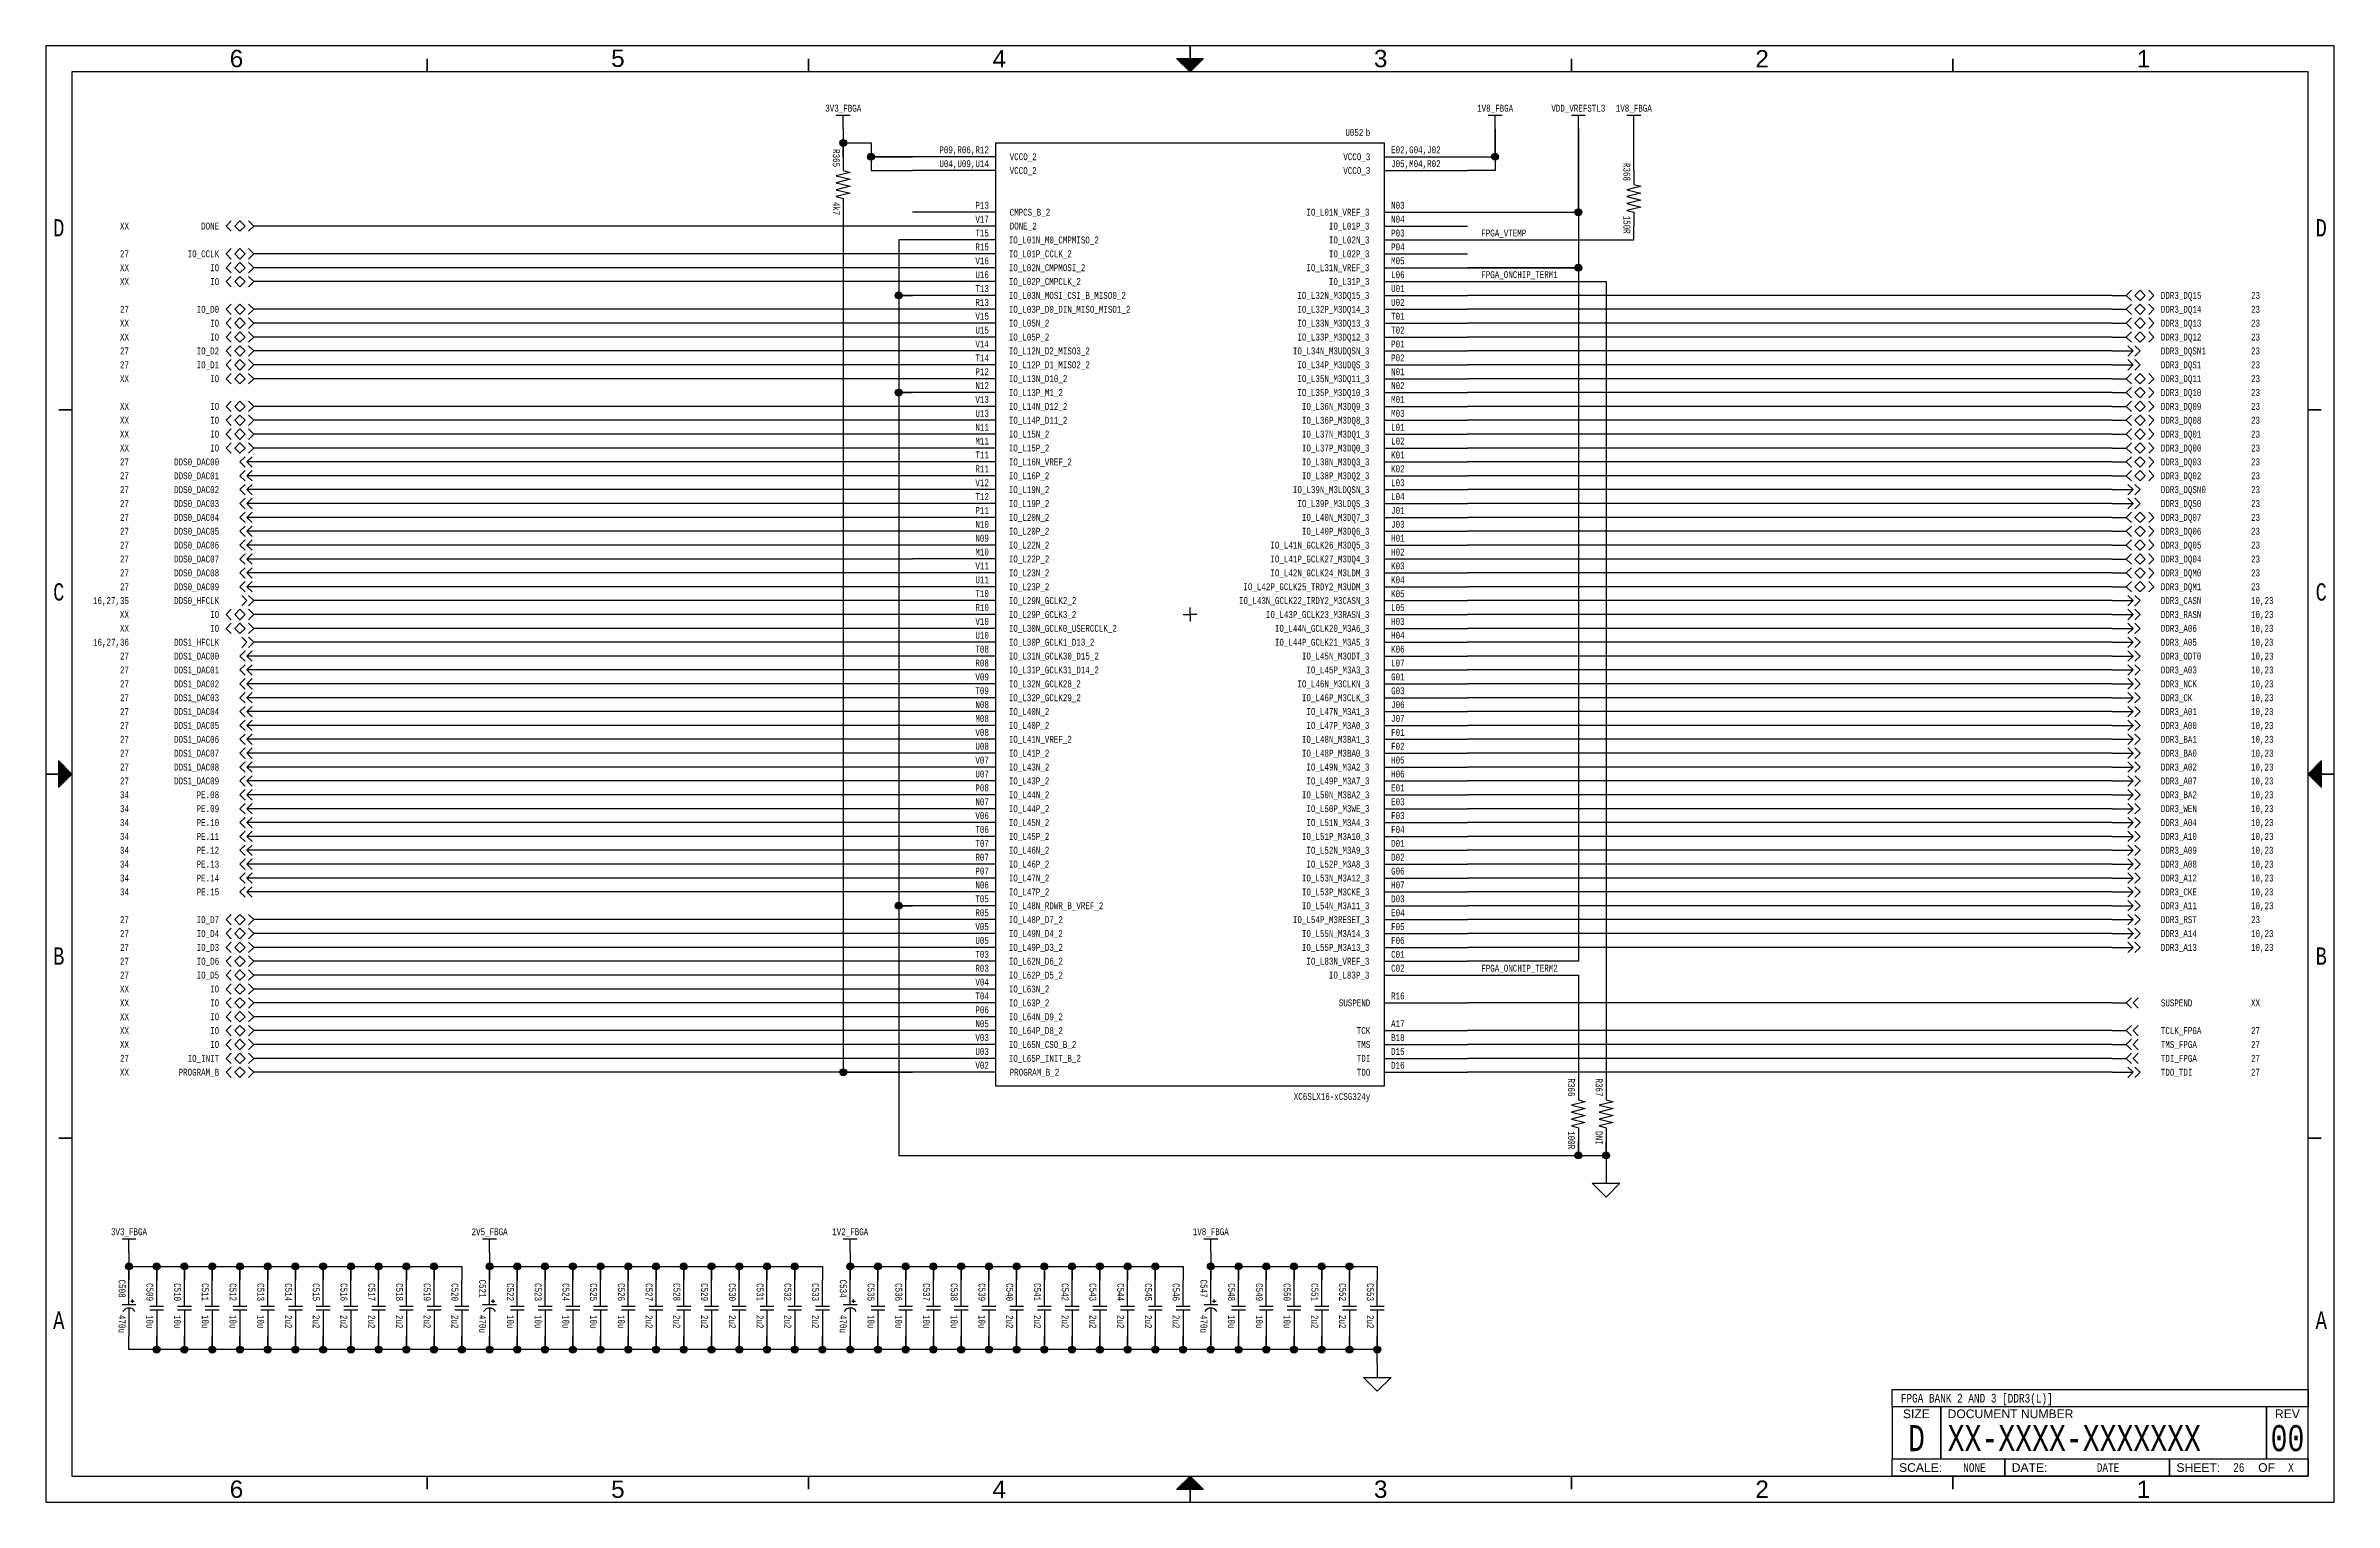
# Paper-space layout '26' of a CAD drawing. Header units: inches. Extents: x 0.2 to 16.8, y 0.2 to 10.8.
import ezdxf
from ezdxf.enums import TextEntityAlignment as Align

# ---------------------------------------------------------------- set-up
doc = ezdxf.new("R2010")
doc.units = ezdxf.units.IN
doc.header["$MEASUREMENT"] = 0
for name, color, linetype in [('BORDER', 13, 'Continuous'), ('COMPONENT', 14, 'Continuous'), ('SIGNAL', 84, 'Continuous'), ('TEXT', 252, 'Continuous')]:
    doc.layers.add(name, color=color, linetype=linetype)
doc.styles.add('Monotxt_75', font='monotxt.shx', dxfattribs={"width": 0.75})
doc.styles.get("Standard").update_dxf_attribs({"font": 'arial.ttf'})

psp = doc.layouts.new('26')

# ---------------------------------------------------------------- texts
at = {"layer": 'TEXT', "style": 'Monotxt_75', "width": 0.75}
for s, p in [('3V3_FBGA', (6, 10.275)), ('1V8_FBGA', (10.7, 10.275)), ('VDD_VREFSTL3', (11.3, 10.275)), ('1V8_FBGA', (11.7, 10.275)), ('3V3_FBGA', (0.85, 2.175)), ('2V5_FBGA', (3.45, 2.175)), ('1V2_FBGA', (6.05, 2.175)), ('1V8_FBGA', (8.65, 2.175))]:
    psp.add_text(s, height=0.05, dxfattribs=at).set_placement(p, align=Align.CENTER)
for s, p in [('XX', (0.85, 9.45)), ('DONE', (1.5, 9.45)), ('27', (0.85, 9.25)), ('IO_CCLK', (1.5, 9.25)), ('XX', (0.85, 9.15)), ('IO', (1.5, 9.15)), ('IO', (1.5, 9.05)), ('XX', (0.85, 9.05)), ('XX', (0.85, 8.75)), ('27', (0.85, 8.85)), ('IO_D0', (1.5, 8.85)), ('IO', (1.5, 8.75)), ('XX', (0.85, 8.65)), ('IO', (1.5, 8.65)), ('27', (0.85, 8.55)), ('27', (0.85, 8.45)), ('IO_D2', (1.5, 8.55)), ('IO_D1', (1.5, 8.45)), ('XX', (0.85, 8.35)), ('IO', (1.5, 8.35)), ('XX', (0.85, 8.15)), ('IO', (1.5, 8.15)), ('XX', (0.85, 8.05)), ('XX', (0.85, 7.95)), ('IO', (1.5, 8.05)), ('IO', (1.5, 7.95)), ('XX', (0.85, 7.85)), ('27', (0.85, 7.75)), ('DDS0_DAC00', (1.5, 7.75)), ('IO', (1.5, 7.85)), ('27', (0.85, 7.65)), ('DDS0_DAC01', (1.5, 7.65)), ('27', (0.85, 7.55)), ('27', (0.85, 7.45)), ('DDS0_DAC02', (1.5, 7.55)), ('DDS0_DAC03', (1.5, 7.45)), ('27', (0.85, 7.35)), ('27', (0.85, 7.25)), ('DDS0_DAC04', (1.5, 7.35)), ('DDS0_DAC05', (1.5, 7.25)), ('27', (0.85, 7.15)), ('DDS0_DAC06', (1.5, 7.15)), ('27', (0.85, 7.05)), ('27', (0.85, 6.95)), ('DDS0_DAC07', (1.5, 7.05)), ('DDS0_DAC08', (1.5, 6.95)), ('16,27,35', (0.85, 6.75)), ('27', (0.85, 6.85)), ('DDS0_DAC09', (1.5, 6.85)), ('DDS0_HFCLK', (1.5, 6.75)), ('XX', (0.85, 6.65)), ('IO', (1.5, 6.65)), ('16,27,36', (0.85, 6.45)), ('XX', (0.85, 6.55)), ('DDS1_HFCLK', (1.5, 6.45)), ('IO', (1.5, 6.55)), ('27', (0.85, 6.35)), ('27', (0.85, 6.25)), ('DDS1_DAC00', (1.5, 6.35)), ('DDS1_DAC01', (1.5, 6.25)), ('27', (0.85, 6.15)), ('DDS1_DAC02', (1.5, 6.15)), ('27', (0.85, 6.05)), ('27', (0.85, 5.95)), ('DDS1_DAC03', (1.5, 6.05)), ('DDS1_DAC04', (1.5, 5.95)), ('27', (0.85, 5.85)), ('27', (0.85, 5.75)), ('DDS1_DAC05', (1.5, 5.85)), ('DDS1_DAC06', (1.5, 5.75)), ('27', (0.85, 5.65)), ('DDS1_DAC07', (1.5, 5.65)), ('27', (0.85, 5.55)), ('27', (0.85, 5.45)), ('DDS1_DAC08', (1.5, 5.55)), ('DDS1_DAC09', (1.5, 5.45)), ('34', (0.85, 5.35)), ('PE.08', (1.5, 5.35)), ('34', (0.85, 5.25)), ('34', (0.85, 5.15)), ('PE.09', (1.5, 5.25)), ('PE.10', (1.5, 5.15)), ('34', (0.85, 5.05)), ('34', (0.85, 4.95)), ('PE.11', (1.5, 5.05)), ('PE.12', (1.5, 4.95)), ('34', (0.85, 4.85)), ('PE.13', (1.5, 4.85)), ('34', (0.85, 4.75)), ('34', (0.85, 4.65)), ('PE.14', (1.5, 4.75)), ('PE.15', (1.5, 4.65)), ('27', (0.85, 4.45)), ('IO_D7', (1.5, 4.45)), ('27', (0.85, 4.35)), ('IO_D4', (1.5, 4.35)), ('27', (0.85, 4.25)), ('27', (0.85, 4.15)), ('IO_D3', (1.5, 4.25)), ('IO_D6', (1.5, 4.15)), ('XX', (0.85, 3.95)), ('27', (0.85, 4.05)), ('IO_D5', (1.5, 4.05)), ('IO', (1.5, 3.95)), ('XX', (0.85, 3.85)), ('IO', (1.5, 3.85)), ('XX', (0.85, 3.75)), ('XX', (0.85, 3.65)), ('IO', (1.5, 3.75)), ('IO', (1.5, 3.65)), ('XX', (0.85, 3.55)), ('27', (0.85, 3.45)), ('IO_INIT', (1.5, 3.45)), ('IO', (1.5, 3.55)), ('XX', (0.85, 3.35)), ('PROGRAM_B', (1.5, 3.35))]:
    psp.add_text(s, height=0.05, dxfattribs=at).set_placement(p, align=Align.MIDDLE_RIGHT)
for s, p in [('FPGA_VTEMP', (10.6, 9.375)), ('FPGA_ONCHIP_TERM1', (10.6, 9.075)), ('FPGA_ONCHIP_TERM2', (10.6, 4.075))]:
    psp.add_text(s, height=0.05, dxfattribs=at).set_placement(p)
for s, p in [('DDR3_DQ15', (15.5, 8.95)), ('23', (16.15, 8.95)), ('DDR3_DQ14', (15.5, 8.85)), ('DDR3_DQ13', (15.5, 8.75)), ('23', (16.15, 8.85)), ('23', (16.15, 8.75)), ('DDR3_DQ12', (15.5, 8.65)), ('23', (16.15, 8.65)), ('DDR3_DQSN1', (15.5, 8.55)), ('DDR3_DQS1', (15.5, 8.45)), ('23', (16.15, 8.55)), ('23', (16.15, 8.45)), ('DDR3_DQ11', (15.5, 8.35)), ('DDR3_DQ10', (15.5, 8.25)), ('23', (16.15, 8.35)), ('23', (16.15, 8.25)), ('DDR3_DQ09', (15.5, 8.15)), ('23', (16.15, 8.15)), ('DDR3_DQ08', (15.5, 8.05)), ('DDR3_DQ01', (15.5, 7.95)), ('23', (16.15, 8.05)), ('23', (16.15, 7.95)), ('DDR3_DQ00', (15.5, 7.85)), ('DDR3_DQ03', (15.5, 7.75)), ('23', (16.15, 7.85)), ('23', (16.15, 7.75)), ('DDR3_DQ02', (15.5, 7.65)), ('23', (16.15, 7.65)), ('DDR3_DQSN0', (15.5, 7.55)), ('DDR3_DQS0', (15.5, 7.45)), ('23', (16.15, 7.55)), ('23', (16.15, 7.45)), ('DDR3_DQ07', (15.5, 7.35)), ('DDR3_DQ06', (15.5, 7.25)), ('23', (16.15, 7.35)), ('23', (16.15, 7.25)), ('DDR3_DQ05', (15.5, 7.15)), ('23', (16.15, 7.15)), ('DDR3_DQ04', (15.5, 7.05)), ('DDR3_DQM0', (15.5, 6.95)), ('23', (16.15, 7.05)), ('23', (16.15, 6.95)), ('DDR3_DQM1', (15.5, 6.85)), ('DDR3_CASN', (15.5, 6.75)), ('23', (16.15, 6.85)), ('10,23', (16.15, 6.75)), ('DDR3_RASN', (15.5, 6.65)), ('10,23', (16.15, 6.65)), ('DDR3_A06', (15.5, 6.55)), ('DDR3_A05', (15.5, 6.45)), ('10,23', (16.15, 6.55)), ('10,23', (16.15, 6.45)), ('DDR3_ODT0', (15.5, 6.35)), ('DDR3_A03', (15.5, 6.25)), ('10,23', (16.15, 6.35)), ('10,23', (16.15, 6.25)), ('DDR3_NCK', (15.5, 6.15)), ('10,23', (16.15, 6.15)), ('DDR3_CK', (15.5, 6.05)), ('DDR3_A01', (15.5, 5.95)), ('10,23', (16.15, 6.05)), ('10,23', (16.15, 5.95)), ('DDR3_A00', (15.5, 5.85)), ('DDR3_BA1', (15.5, 5.75)), ('10,23', (16.15, 5.85)), ('10,23', (16.15, 5.75)), ('DDR3_BA0', (15.5, 5.65)), ('10,23', (16.15, 5.65)), ('DDR3_A02', (15.5, 5.55)), ('DDR3_A07', (15.5, 5.45)), ('10,23', (16.15, 5.55)), ('10,23', (16.15, 5.45)), ('DDR3_BA2', (15.5, 5.35)), ('10,23', (16.15, 5.35)), ('DDR3_WEN', (15.5, 5.25)), ('DDR3_A04', (15.5, 5.15)), ('10,23', (16.15, 5.25)), ('10,23', (16.15, 5.15)), ('DDR3_A10', (15.5, 5.05)), ('DDR3_A09', (15.5, 4.95)), ('10,23', (16.15, 5.05)), ('10,23', (16.15, 4.95)), ('DDR3_A08', (15.5, 4.85)), ('10,23', (16.15, 4.85)), ('DDR3_A12', (15.5, 4.75)), ('DDR3_CKE', (15.5, 4.65)), ('10,23', (16.15, 4.75)), ('10,23', (16.15, 4.65)), ('DDR3_A11', (15.5, 4.55)), ('DDR3_RST', (15.5, 4.45)), ('10,23', (16.15, 4.55)), ('23', (16.15, 4.45)), ('DDR3_A14', (15.5, 4.35)), ('10,23', (16.15, 4.35)), ('DDR3_A13', (15.5, 4.25)), ('10,23', (16.15, 4.25)), ('SUSPEND', (15.5, 3.85)), ('XX', (16.15, 3.85)), ('TCLK_FPGA', (15.5, 3.65)), ('27', (16.15, 3.65)), ('TMS_FPGA', (15.5, 3.55)), ('TDI_FPGA', (15.5, 3.45)), ('27', (16.15, 3.55)), ('27', (16.15, 3.45)), ('TDO_TDI', (15.5, 3.35)), ('27', (16.15, 3.35))]:
    psp.add_text(s, height=0.05, dxfattribs=at).set_placement(p, align=Align.MIDDLE_LEFT)

# ---------------------------------------------------------------- blocks, each defined once
blk = doc.blocks.new('ANSI B Frame')
at = {"layer": 'BORDER', "lineweight": 35}
h = blk.add_hatch(color=256, dxfattribs=at)
h.dxf.hatch_style = 1
h.paths.add_polyline_path([(8.59375, 10.65625), (8.5, 10.65625), (8.5, 10.5625)])
h.paths.add_polyline_path([(8.5, 10.5625), (8.5, 10.65625), (8.40625, 10.65625)])
h = blk.add_hatch(color=256, dxfattribs=at)
h.dxf.hatch_style = 1
h.paths.add_polyline_path([(0.34375, 5.59375), (0.34375, 5.5), (0.4375, 5.5)])
h.paths.add_polyline_path([(0.4375, 5.5), (0.34375, 5.5), (0.34375, 5.40625)])
h = blk.add_hatch(color=256, dxfattribs=at)
h.dxf.hatch_style = 1
h.paths.add_polyline_path([(16.65625, 5.59375), (16.65625, 5.5), (16.5625, 5.5)])
h.paths.add_polyline_path([(16.5625, 5.5), (16.65625, 5.5), (16.65625, 5.40625)])
h = blk.add_hatch(color=256, dxfattribs=at)
h.dxf.hatch_style = 1
h.paths.add_polyline_path([(8.59375, 0.34375), (8.5, 0.34375), (8.5, 0.4375)])
h.paths.add_polyline_path([(8.5, 0.4375), (8.5, 0.34375), (8.40625, 0.34375)])
at = {"layer": 'BORDER'}
for points in [[(0.25, 0.25), (16.75, 0.25), (16.75, 10.75), (0.25, 10.75)], [(0.4375, 0.4375), (16.5625, 0.4375), (16.5625, 10.5625), (0.4375, 10.5625)], [(13.5625, 1.0625), (16.5625, 1.0625), (16.5625, 0.9375), (13.5625, 0.9375)], [(13.5625, 0.9375), (13.5625, 0.5625), (13.9125, 0.5625), (13.9125, 0.9375), (13.9125, 0.5625), (16.2625, 0.5625), (16.2625, 0.9375), (16.2625, 0.5625), (16.5625, 0.5625), (16.5625, 0.9375)], [(16.5625, 0.4375), (15.5625, 0.4375), (15.5625, 0.5625), (15.5625, 0.4375), (14.375, 0.4375), (14.375, 0.5625), (14.375, 0.4375), (13.5625, 0.4375), (13.5625, 0.5625), (16.5625, 0.5625)]]:
    blk.add_lwpolyline(points, close=True, dxfattribs=at)
at = {"layer": 'BORDER', "lineweight": 35}
for points in [[(8.5, 10.5625), (8.5, 10.75)], [(3, 10.65625), (3, 10.5625)], [(5.75, 10.65625), (5.75, 10.5625)], [(11.25, 10.65625), (11.25, 10.5625)], [(14, 10.65625), (14, 10.5625)], [(0.34375, 8.125), (0.4375, 8.125)], [(16.65625, 8.125), (16.5625, 8.125)], [(0.4375, 5.5), (0.25, 5.5)], [(16.5625, 5.5), (16.75, 5.5)], [(0.34375, 2.875), (0.4375, 2.875)], [(16.65625, 2.875), (16.5625, 2.875)], [(3, 0.34375), (3, 0.4375)], [(5.75, 0.34375), (5.75, 0.4375)], [(8.5, 0.4375), (8.5, 0.25)], [(11.25, 0.34375), (11.25, 0.4375)], [(14, 0.34375), (14, 0.4375)]]:
    blk.add_lwpolyline(points, dxfattribs=at)
for points in [[(8.5, 10.5625), (8.59375, 10.65625), (8.40625, 10.65625)], [(0.4375, 5.5), (0.34375, 5.59375), (0.34375, 5.40625)], [(16.5625, 5.5), (16.65625, 5.59375), (16.65625, 5.40625)], [(8.5, 0.4375), (8.59375, 0.34375), (8.40625, 0.34375)]]:
    blk.add_lwpolyline(points, close=True, dxfattribs=at)
at = {"layer": 'BORDER', "style": 'Monotxt_75', "width": 0.75}
for s, p in [('D', (0.34375, 9.4375)), ('D', (16.65625, 9.4375)), ('C', (0.34375, 6.8125)), ('C', (16.65625, 6.8125)), ('B', (0.34375, 4.1875)), ('B', (16.65625, 4.1875)), ('A', (0.34375, 1.5625)), ('A', (16.65625, 1.5625))]:
    blk.add_text(s, height=0.125, dxfattribs=at).set_placement(p, align=Align.MIDDLE_CENTER)
at = {"layer": 'BORDER'}
for s, p in [('SIZE', (13.7375, 0.8875)), ('REV', (16.4125, 0.8875)), ('OF', (16.2625, 0.5))]:
    blk.add_text(s, height=0.0625, dxfattribs=at).set_placement(p, align=Align.MIDDLE_CENTER)
for s, p in [('DOCUMENT NUMBER', (13.9625, 0.8875)), ('SCALE:', (13.6125, 0.5)), ('DATE:', (14.425, 0.5)), ('SHEET:', (15.6125, 0.5))]:
    blk.add_text(s, height=0.0625, dxfattribs=at).set_placement(p, align=Align.MIDDLE_LEFT)
at = {"layer": 'BORDER', "flags": 8}
for tag, p in [('ZN6', (1.625, 10.65787)), ('ZN5', (4.375, 10.66009)), ('ZN4', (7.125, 10.65625)), ('ZN3', (9.875, 10.65796)), ('ZN2', (12.625, 10.65574)), ('ZN1', (15.375, 10.65574)), ('ZN6', (1.625, 0.34375)), ('ZN5', (4.375, 0.34375)), ('ZN4', (7.125, 0.34375)), ('ZN3', (9.875, 0.34375)), ('ZN2', (12.625, 0.34375)), ('ZN1', (15.375, 0.34375))]:
    blk.add_attdef(tag, text='', height=0.125, dxfattribs=at).set_placement(p, align=Align.MIDDLE_CENTER)
at = {"layer": 'TEXT', "style": 'Monotxt_75', "width": 0.75, "flags": 8}
for tag, height, p in [('DESRP', 0.0625, (13.625, 1)), ('DWG_NO', 0.1875, (13.9625, 0.7125))]:
    blk.add_attdef(tag, text='', height=height, dxfattribs=at).set_placement(p, align=Align.MIDDLE_LEFT)
for tag, height, p in [('SHTSZ', 0.1875, (13.7375, 0.7125)), ('REV', 0.1875, (16.4125, 0.7125)), ('SCALE', 0.0625, (14.15625, 0.5)), ('REVDATE', 0.0625, (15.11875, 0.5)), ('CURRSHT', 0.0625, (16.0625, 0.5)), ('LASTSHT', 0.0625, (16.4375, 0.5))]:
    blk.add_attdef(tag, text='', height=height, dxfattribs=at).set_placement(p, align=Align.MIDDLE_CENTER)
blk = doc.blocks.new('SUPPLY_BUS')
for points in [[(0, 0), (0.05, 0)], [(0.05, 0.025), (0.05, -0.025)]]:
    blk.add_lwpolyline(points)
blk = doc.blocks.new('RES')
blk.add_lwpolyline([(-0.2, 0), (-0.1, 0), (-0.0875, 0.05), (-0.0625, -0.05), (-0.0375, 0.05), (-0.0125, -0.05), (0.0125, 0.05), (0.0375, -0.05), (0.0625, 0.05), (0.0875, -0.05), (0.1, 0), (0.2, 0)])
at = {"layer": 'TEXT', "style": 'Monotxt_75', "width": 0.75, "flags": 8}
blk.add_attdef('REFID', text='', height=0.05, dxfattribs=at).set_placement((-0.125, -0.025), align=Align.TOP_RIGHT)
blk.add_attdef('VALUE', text='', height=0.05, dxfattribs=at).set_placement((0.125, -0.025), align=Align.TOP_LEFT)
blk = doc.blocks.new('XC6SLX16-xCSG324y')
for points in [[(-1.4, 3.3), (-2, 3.3)], [(1.4, 3.3), (2, 3.3)], [(-1.4, 3.2), (-2, 3.2)], [(1.4, 3.2), (2, 3.2)], [(-1.4, 2.9), (-2, 2.9)], [(1.4, 2.9), (2, 2.9)], [(-1.4, 2.8), (-2, 2.8)], [(-1.4, 2.7), (-2, 2.7)], [(1.4, 2.8), (2, 2.8)], [(1.4, 2.7), (2, 2.7)], [(-1.4, 2.6), (-2, 2.6)], [(-1.4, 2.5), (-2, 2.5)], [(1.4, 2.6), (2, 2.6)], [(1.4, 2.5), (2, 2.5)], [(-1.4, 2.4), (-2, 2.4)], [(1.4, 2.4), (2, 2.4)], [(-1.4, 2.3), (-2, 2.3)], [(-1.4, 2.2), (-2, 2.2)], [(1.4, 2.3), (2, 2.3)], [(1.4, 2.2), (2, 2.2)], [(-1.4, 2.1), (-2, 2.1)], [(-1.4, 2), (-2, 2)], [(1.4, 2.1), (2, 2.1)], [(1.4, 2), (2, 2)], [(-1.4, 1.9), (-2, 1.9)], [(1.4, 1.9), (2, 1.9)], [(-1.4, 1.8), (-2, 1.8)], [(-1.4, 1.7), (-2, 1.7)], [(1.4, 1.8), (2, 1.8)], [(1.4, 1.7), (2, 1.7)], [(-1.4, 1.6), (-2, 1.6)], [(-1.4, 1.5), (-2, 1.5)], [(1.4, 1.6), (2, 1.6)], [(1.4, 1.5), (2, 1.5)], [(-1.4, 1.4), (-2, 1.4)], [(1.4, 1.4), (2, 1.4)], [(-1.4, 1.3), (-2, 1.3)], [(-1.4, 1.2), (-2, 1.2)], [(1.4, 1.3), (2, 1.3)], [(1.4, 1.2), (2, 1.2)], [(-1.4, 1.1), (-2, 1.1)], [(-1.4, 1), (-2, 1)], [(1.4, 1.1), (2, 1.1)], [(1.4, 1), (2, 1)], [(-1.4, 0.9), (-2, 0.9)], [(1.4, 0.9), (2, 0.9)], [(-1.4, 0.8), (-2, 0.8)], [(-1.4, 0.7), (-2, 0.7)], [(1.4, 0.8), (2, 0.8)], [(1.4, 0.7), (2, 0.7)], [(-1.4, 0.6), (-2, 0.6)], [(-1.4, 0.5), (-2, 0.5)], [(1.4, 0.6), (2, 0.6)], [(1.4, 0.5), (2, 0.5)], [(-1.4, 0.4), (-2, 0.4)], [(1.4, 0.4), (2, 0.4)], [(-1.4, 0.3), (-2, 0.3)], [(-1.4, 0.2), (-2, 0.2)], [(1.4, 0.3), (2, 0.3)], [(1.4, 0.2), (2, 0.2)], [(-1.4, 0.1), (-2, 0.1)], [(-1.4, 0), (-2, 0)], [(1.4, 0.1), (2, 0.1)], [(1.4, 0), (2, 0)], [(-1.4, -0.1), (-2, -0.1)], [(1.4, -0.1), (2, -0.1)], [(-1.4, -0.2), (-2, -0.2)], [(-1.4, -0.3), (-2, -0.3)], [(1.4, -0.2), (2, -0.2)], [(1.4, -0.3), (2, -0.3)], [(-1.4, -0.4), (-2, -0.4)], [(1.4, -0.4), (2, -0.4)], [(-1.4, -0.5), (-2, -0.5)], [(-1.4, -0.6), (-2, -0.6)], [(1.4, -0.5), (2, -0.5)], [(1.4, -0.6), (2, -0.6)], [(-1.4, -0.7), (-2, -0.7)], [(-1.4, -0.8), (-2, -0.8)], [(1.4, -0.7), (2, -0.7)], [(1.4, -0.8), (2, -0.8)], [(-1.4, -0.9), (-2, -0.9)], [(1.4, -0.9), (2, -0.9)], [(-1.4, -1), (-2, -1)], [(-1.4, -1.1), (-2, -1.1)], [(1.4, -1), (2, -1)], [(1.4, -1.1), (2, -1.1)], [(-1.4, -1.2), (-2, -1.2)], [(-1.4, -1.3), (-2, -1.3)], [(1.4, -1.2), (2, -1.2)], [(1.4, -1.3), (2, -1.3)], [(-1.4, -1.4), (-2, -1.4)], [(1.4, -1.4), (2, -1.4)], [(-1.4, -1.5), (-2, -1.5)], [(-1.4, -1.6), (-2, -1.6)], [(1.4, -1.5), (2, -1.5)], [(1.4, -1.6), (2, -1.6)], [(-1.4, -1.7), (-2, -1.7)], [(-1.4, -1.8), (-2, -1.8)], [(1.4, -1.7), (2, -1.7)], [(1.4, -1.8), (2, -1.8)], [(-1.4, -1.9), (-2, -1.9)], [(1.4, -1.9), (2, -1.9)], [(-1.4, -2), (-2, -2)], [(-1.4, -2.1), (-2, -2.1)], [(1.4, -2), (2, -2)], [(1.4, -2.1), (2, -2.1)], [(-1.4, -2.2), (-2, -2.2)], [(-1.4, -2.3), (-2, -2.3)], [(1.4, -2.2), (2, -2.2)], [(1.4, -2.3), (2, -2.3)], [(-1.4, -2.4), (-2, -2.4)], [(1.4, -2.4), (2, -2.4)], [(-1.4, -2.5), (-2, -2.5)], [(-1.4, -2.6), (-2, -2.6)], [(1.4, -2.5), (2, -2.5)], [(1.4, -2.6), (2, -2.6)], [(-1.4, -2.7), (-2, -2.7)], [(-1.4, -2.8), (-2, -2.8)], [(1.4, -2.8), (2, -2.8)], [(-1.4, -2.9), (-2, -2.9)], [(-1.4, -3), (-2, -3)], [(-1.4, -3.1), (-2, -3.1)], [(1.4, -3), (2, -3)], [(1.4, -3.1), (2, -3.1)], [(-1.4, -3.2), (-2, -3.2)], [(1.4, -3.2), (2, -3.2)], [(-1.4, -3.3), (-2, -3.3)], [(1.4, -3.3), (2, -3.3)]]:
    blk.add_lwpolyline(points)
blk.add_lwpolyline([(1.4, -3.4), (-1.4, -3.4), (-1.4, 3.4), (1.4, 3.4)], close=True)
at = {"color": 7}
for points in [[(-0.05, 0), (0, 0), (0, 0.05)], [(0.05, 0), (0, 0), (0, -0.05)]]:
    blk.add_lwpolyline(points, dxfattribs=at)
at = {"layer": 'TEXT', "style": 'Monotxt_75', "width": 0.75}
for s, p in [('b', (1.3, 3.45)), ('P09,R06,R12', (-1.45, 3.325)), ('U04,U09,U14', (-1.45, 3.225)), ('P13', (-1.45, 2.925)), ('V17', (-1.45, 2.825)), ('T15', (-1.45, 2.725)), ('R15', (-1.45, 2.625)), ('V16', (-1.45, 2.525)), ('U16', (-1.45, 2.425)), ('T13', (-1.45, 2.325)), ('V15', (-1.45, 2.125)), ('R13', (-1.45, 2.225)), ('U15', (-1.45, 2.025)), ('V14', (-1.45, 1.925)), ('T14', (-1.45, 1.825)), ('P12', (-1.45, 1.725)), ('N12', (-1.45, 1.625)), ('V13', (-1.45, 1.525)), ('U13', (-1.45, 1.425)), ('N11', (-1.45, 1.325)), ('T11', (-1.45, 1.125)), ('M11', (-1.45, 1.225)), ('R11', (-1.45, 1.025)), ('V12', (-1.45, 0.925)), ('T12', (-1.45, 0.825)), ('P11', (-1.45, 0.725)), ('N10', (-1.45, 0.625)), ('N09', (-1.45, 0.525)), ('V11', (-1.45, 0.325)), ('M10', (-1.45, 0.425)), ('T10', (-1.45, 0.125)), ('U11', (-1.45, 0.225)), ('R10', (-1.45, 0.025)), ('V10', (-1.45, -0.075)), ('U10', (-1.45, -0.175)), ('T08', (-1.45, -0.275)), ('R08', (-1.45, -0.375)), ('V09', (-1.45, -0.475)), ('T09', (-1.45, -0.575)), ('N08', (-1.45, -0.675)), ('V08', (-1.45, -0.875)), ('M08', (-1.45, -0.775)), ('U08', (-1.45, -0.975)), ('V07', (-1.45, -1.075)), ('U07', (-1.45, -1.175)), ('P08', (-1.45, -1.275)), ('V06', (-1.45, -1.475)), ('N07', (-1.45, -1.375)), ('T06', (-1.45, -1.575)), ('T07', (-1.45, -1.675)), ('R07', (-1.45, -1.775)), ('P07', (-1.45, -1.875)), ('N06', (-1.45, -1.975)), ('T05', (-1.45, -2.075)), ('R05', (-1.45, -2.175)), ('V05', (-1.45, -2.275)), ('T03', (-1.45, -2.475)), ('U05', (-1.45, -2.375)), ('V04', (-1.45, -2.675)), ('R03', (-1.45, -2.575)), ('T04', (-1.45, -2.775)), ('P06', (-1.45, -2.875)), ('N05', (-1.45, -2.975)), ('V03', (-1.45, -3.075)), ('U03', (-1.45, -3.175)), ('V02', (-1.45, -3.275))]:
    blk.add_text(s, height=0.05, dxfattribs=at).set_placement(p, align=Align.RIGHT)
for s, p in [('VCCO_2', (-1.3, 3.3)), ('VCCO_2', (-1.3, 3.2)), ('CMPCS_B_2', (-1.3, 2.9)), ('DONE_2', (-1.3, 2.8)), ('IO_L01N_M0_CMPMISO_2', (-1.30625, 2.7)), ('IO_L01P_CCLK_2', (-1.30625, 2.6)), ('IO_L02N_CMPMOSI_2', (-1.30625, 2.5)), ('IO_L02P_CMPCLK_2', (-1.30625, 2.4)), ('IO_L03N_MOSI_CSI_B_MISO0_2', (-1.30625, 2.3)), ('IO_L03P_D0_DIN_MISO_MISO1_2', (-1.30625, 2.2)), ('IO_L05N_2', (-1.30625, 2.1)), ('IO_L05P_2', (-1.30625, 2)), ('IO_L12N_D2_MISO3_2', (-1.30625, 1.9)), ('IO_L12P_D1_MISO2_2', (-1.30625, 1.8)), ('IO_L13N_D10_2', (-1.30625, 1.7)), ('IO_L13P_M1_2', (-1.30625, 1.6)), ('IO_L14N_D12_2', (-1.30625, 1.5)), ('IO_L14P_D11_2', (-1.30625, 1.4)), ('IO_L15N_2', (-1.30625, 1.3)), ('IO_L15P_2', (-1.30625, 1.2)), ('IO_L16N_VREF_2', (-1.30625, 1.1)), ('IO_L16P_2', (-1.30625, 1)), ('IO_L19N_2', (-1.30625, 0.9)), ('IO_L19P_2', (-1.30625, 0.8)), ('IO_L20N_2', (-1.30625, 0.7)), ('IO_L20P_2', (-1.30625, 0.6)), ('IO_L22N_2', (-1.30625, 0.5)), ('IO_L22P_2', (-1.30625, 0.4)), ('IO_L23N_2', (-1.30625, 0.3)), ('IO_L23P_2', (-1.30625, 0.2)), ('IO_L29N_GCLK2_2', (-1.30625, 0.1)), ('IO_L29P_GCLK3_2', (-1.30625, 0)), ('IO_L30N_GCLK0_USERCCLK_2', (-1.30625, -0.1)), ('IO_L30P_GCLK1_D13_2', (-1.30625, -0.2)), ('IO_L31N_GCLK30_D15_2', (-1.30625, -0.3)), ('IO_L31P_GCLK31_D14_2', (-1.30625, -0.4)), ('IO_L32N_GCLK28_2', (-1.30625, -0.5)), ('IO_L32P_GCLK29_2', (-1.30625, -0.6)), ('IO_L40N_2', (-1.30625, -0.7)), ('IO_L40P_2', (-1.30625, -0.8)), ('IO_L41N_VREF_2', (-1.30625, -0.9)), ('IO_L41P_2', (-1.30625, -1)), ('IO_L43N_2', (-1.30625, -1.1)), ('IO_L43P_2', (-1.30625, -1.2)), ('IO_L44N_2', (-1.30625, -1.3)), ('IO_L44P_2', (-1.30625, -1.4)), ('IO_L45N_2', (-1.30625, -1.5)), ('IO_L45P_2', (-1.30625, -1.6)), ('IO_L46N_2', (-1.30625, -1.7)), ('IO_L46P_2', (-1.30625, -1.8)), ('IO_L47N_2', (-1.30625, -1.9)), ('IO_L47P_2', (-1.30625, -2)), ('IO_L48N_RDWR_B_VREF_2', (-1.30625, -2.1)), ('IO_L48P_D7_2', (-1.30625, -2.2)), ('IO_L49N_D4_2', (-1.30625, -2.3)), ('IO_L49P_D3_2', (-1.30625, -2.4)), ('IO_L62N_D6_2', (-1.30625, -2.5)), ('IO_L62P_D5_2', (-1.30625, -2.6)), ('IO_L63N_2', (-1.30625, -2.7)), ('IO_L63P_2', (-1.30625, -2.8)), ('IO_L64N_D9_2', (-1.30625, -2.9)), ('IO_L64P_D8_2', (-1.30625, -3)), ('IO_L65N_CSO_B_2', (-1.30625, -3.1)), ('IO_L65P_INIT_B_2', (-1.30625, -3.2)), ('PROGRAM_B_2', (-1.3, -3.3))]:
    blk.add_text(s, height=0.05, dxfattribs=at).set_placement(p, align=Align.MIDDLE_LEFT)
for s, p in [('VCCO_3', (1.3, 3.3)), ('VCCO_3', (1.3, 3.2)), ('IO_L01N_VREF_3', (1.29375, 2.9)), ('IO_L01P_3', (1.29375, 2.8)), ('IO_L02N_3', (1.29375, 2.7)), ('IO_L31N_VREF_3', (1.29375, 2.5)), ('IO_L02P_3', (1.29375, 2.6)), ('IO_L32N_M3DQ15_3', (1.29375, 2.3)), ('IO_L31P_3', (1.29375, 2.4)), ('IO_L32P_M3DQ14_3', (1.29375, 2.2)), ('IO_L33N_M3DQ13_3', (1.29375, 2.1)), ('IO_L33P_M3DQ12_3', (1.29375, 2)), ('IO_L34N_M3UDQSN_3', (1.29375, 1.9)), ('IO_L34P_M3UDQS_3', (1.29375, 1.8)), ('IO_L35N_M3DQ11_3', (1.29375, 1.7)), ('IO_L35P_M3DQ10_3', (1.29375, 1.6)), ('IO_L36N_M3DQ9_3', (1.29375, 1.5)), ('IO_L36P_M3DQ8_3', (1.29375, 1.4)), ('IO_L37N_M3DQ1_3', (1.29375, 1.3)), ('IO_L37P_M3DQ0_3', (1.29375, 1.2)), ('IO_L38N_M3DQ3_3', (1.29375, 1.1)), ('IO_L38P_M3DQ2_3', (1.29375, 1)), ('IO_L39N_M3LDQSN_3', (1.29375, 0.9)), ('IO_L39P_M3LDQS_3', (1.29375, 0.8)), ('IO_L40N_M3DQ7_3', (1.29375, 0.7)), ('IO_L41N_GCLK26_M3DQ5_3', (1.29375, 0.5)), ('IO_L40P_M3DQ6_3', (1.29375, 0.6)), ('IO_L41P_GCLK27_M3DQ4_3', (1.29375, 0.4)), ('IO_L42P_GCLK25_TRDY2_M3UDM_3', (1.29375, 0.2)), ('IO_L42N_GCLK24_M3LDM_3', (1.29375, 0.3)), ('IO_L43N_GCLK22_IRDY2_M3CASN_3', (1.29375, 0.1)), ('IO_L43P_GCLK23_M3RASN_3', (1.29375, 0)), ('IO_L44N_GCLK20_M3A6_3', (1.29375, -0.1)), ('IO_L44P_GCLK21_M3A5_3', (1.29375, -0.2)), ('IO_L45N_M3ODT_3', (1.29375, -0.3)), ('IO_L46N_M3CLKN_3', (1.29375, -0.5)), ('IO_L45P_M3A3_3', (1.29375, -0.4)), ('IO_L46P_M3CLK_3', (1.29375, -0.6)), ('IO_L47N_M3A1_3', (1.29375, -0.7)), ('IO_L47P_M3A0_3', (1.29375, -0.8)), ('IO_L48N_M3BA1_3', (1.29375, -0.9)), ('IO_L48P_M3BA0_3', (1.29375, -1)), ('IO_L49N_M3A2_3', (1.29375, -1.1)), ('IO_L50N_M3BA2_3', (1.29375, -1.3)), ('IO_L49P_M3A7_3', (1.29375, -1.2)), ('IO_L50P_M3WE_3', (1.29375, -1.4)), ('IO_L51N_M3A4_3', (1.29375, -1.5)), ('IO_L51P_M3A10_3', (1.29375, -1.6)), ('IO_L52N_M3A9_3', (1.29375, -1.7)), ('IO_L52P_M3A8_3', (1.29375, -1.8)), ('IO_L53N_M3A12_3', (1.29375, -1.9)), ('IO_L53P_M3CKE_3', (1.29375, -2)), ('IO_L54N_M3A11_3', (1.29375, -2.1)), ('IO_L54P_M3RESET_3', (1.29375, -2.2)), ('IO_L55N_M3A14_3', (1.29375, -2.3)), ('IO_L55P_M3A13_3', (1.29375, -2.4)), ('IO_L83N_VREF_3', (1.29375, -2.5)), ('IO_L83P_3', (1.29375, -2.6)), ('SUSPEND', (1.3, -2.8)), ('TCK', (1.3, -3)), ('TMS', (1.3, -3.1)), ('TDI', (1.3, -3.2)), ('TDO', (1.3, -3.3))]:
    blk.add_text(s, height=0.05, dxfattribs=at).set_placement(p, align=Align.MIDDLE_RIGHT)
for s, p in [('E02,G04,J02', (1.45, 3.325)), ('J05,M04,R02', (1.45, 3.225)), ('N03', (1.45, 2.925)), ('N04', (1.45, 2.825)), ('P03', (1.45, 2.725)), ('P04', (1.45, 2.625)), ('M05', (1.45, 2.525)), ('L06', (1.45, 2.425)), ('U01', (1.45, 2.325)), ('T01', (1.45, 2.125)), ('U02', (1.45, 2.225)), ('T02', (1.45, 2.025)), ('P01', (1.45, 1.925)), ('P02', (1.45, 1.825)), ('N01', (1.45, 1.725)), ('N02', (1.45, 1.625)), ('M01', (1.45, 1.525)), ('M03', (1.45, 1.425)), ('L01', (1.45, 1.325)), ('K01', (1.45, 1.125)), ('L02', (1.45, 1.225)), ('K02', (1.45, 1.025)), ('L03', (1.45, 0.925)), ('L04', (1.45, 0.825)), ('J01', (1.45, 0.725)), ('J03', (1.45, 0.625)), ('H01', (1.45, 0.525)), ('H02', (1.45, 0.425)), ('K03', (1.45, 0.325)), ('K04', (1.45, 0.225)), ('K05', (1.45, 0.125)), ('L05', (1.45, 0.025)), ('H03', (1.45, -0.075)), ('H04', (1.45, -0.175)), ('K06', (1.45, -0.275)), ('L07', (1.45, -0.375)), ('G01', (1.45, -0.475)), ('G03', (1.45, -0.575)), ('J06', (1.45, -0.675)), ('J07', (1.45, -0.775)), ('F01', (1.45, -0.875)), ('F02', (1.45, -0.975)), ('H05', (1.45, -1.075)), ('H06', (1.45, -1.175)), ('E01', (1.45, -1.275)), ('E03', (1.45, -1.375)), ('F03', (1.45, -1.475)), ('D01', (1.45, -1.675)), ('F04', (1.45, -1.575)), ('D02', (1.45, -1.775)), ('G06', (1.45, -1.875)), ('H07', (1.45, -1.975)), ('D03', (1.45, -2.075)), ('E04', (1.45, -2.175)), ('F05', (1.45, -2.275)), ('C01', (1.45, -2.475)), ('F06', (1.45, -2.375)), ('C02', (1.45, -2.575)), ('R16', (1.45, -2.775)), ('A17', (1.45, -2.975)), ('B18', (1.45, -3.075)), ('D15', (1.45, -3.175)), ('D16', (1.45, -3.275))]:
    blk.add_text(s, height=0.05, dxfattribs=at).set_placement(p)
blk.add_text('XC6SLX16-xCSG324y', height=0.05, dxfattribs=at).set_placement((1.3, -3.45), align=Align.TOP_RIGHT)
at = {"layer": 'TEXT', "style": 'Monotxt_75', "width": 0.75, "flags": 8}
blk.add_attdef('REFID', text='', height=0.05, dxfattribs=at).set_placement((1.25, 3.45), align=Align.RIGHT)
blk = doc.blocks.new('FLOAT_GND')
blk.add_lwpolyline([(0, 0), (0, -0.05)])
blk.add_lwpolyline([(-0.05, -0.05), (0.05, -0.05), (0, -0.1)], close=True)
blk = doc.blocks.new('CONNECT')
blk.add_hatch(color=256).paths.add_polyline_path([(0.0125, 0, 1), (-0.0125, 0, 1)])
blk.add_circle((0, 0), 0.0125)
blk = doc.blocks.new('BIDIR_CONN')
for points in [[(0, 0), (0.05, 0)], [(0.06875, 0.01875), (0.05, 0), (0.06875, -0.01875)], [(0.13125, 0.01875), (0.15, 0), (0.13125, -0.01875)]]:
    blk.add_lwpolyline(points)
blk.add_lwpolyline([(0.1, 0.01875), (0.08125, 0), (0.1, -0.01875), (0.11875, 0)], close=True)
blk = doc.blocks.new('TO_CONN')
for points in [[(0, 0), (0.075, 0)], [(0.05625, 0.01875), (0.075, 0), (0.05625, -0.01875)], [(0.08125, 0.01875), (0.1, 0), (0.08125, -0.01875)]]:
    blk.add_lwpolyline(points)
blk = doc.blocks.new('FROM_CONN')
for points in [[(0, 0), (0.05, 0)], [(0.06875, 0.01875), (0.05, 0), (0.06875, -0.01875)], [(0.09375, 0.01875), (0.075, 0), (0.09375, -0.01875)]]:
    blk.add_lwpolyline(points)
blk = doc.blocks.new('CAP')
for points in [[(0, 0.0125), (0, 0.2)], [(-0.05, 0.0125), (0.05, 0.0125)], [(-0.05, -0.0125), (0.05, -0.0125)], [(0, -0.0125), (0, -0.2)]]:
    blk.add_lwpolyline(points)
at = {"layer": 'TEXT', "style": 'Monotxt_75', "width": 0.75, "flags": 8}
blk.add_attdef('REFID', text='', height=0.05, rotation=270, dxfattribs=at).set_placement((-0.025, 0.05), align=Align.TOP_RIGHT)
blk.add_attdef('VALUE', text='', height=0.05, rotation=270, dxfattribs=at).set_placement((-0.025, -0.05), align=Align.TOP_LEFT)
blk = doc.blocks.new('CAP_POL')
for points in [[(0, 0.025), (0, 0.2)], [(-0.05, 0.025), (0.05, 0.025)], [(0, 0), (0, -0.2)], [(0.0125, 0.05), (0.0375, 0.05)], [(0.025, 0.0375), (0.025, 0.0625)]]:
    blk.add_lwpolyline(points)
blk.add_arc((0, -0.05), 0.05, 30, 150)
at = {"layer": 'TEXT', "style": 'Monotxt_75', "width": 0.75, "flags": 8}
blk.add_attdef('REFID', text='', height=0.05, rotation=270, dxfattribs=at).set_placement((-0.025, 0.075), align=Align.TOP_RIGHT)
blk.add_attdef('VALUE', text='', height=0.05, rotation=270, dxfattribs=at).set_placement((-0.025, -0.05), align=Align.TOP_LEFT)

# ---------------------------------------------------------------- linework, layer by layer
at = {"layer": 'SIGNAL'}
for points in [[(6, 10.15), (6, 9.95), (6, 10.05), (6.2, 10.05), (6.2, 9.975), (6.225, 9.95), (6.5, 9.95), (6.2, 9.95), (6.2, 9.85), (6.5, 9.85)], [(10.5, 9.55), (11.3, 9.55), (11.3, 10.15), (11.3, 9.15), (10.5, 9.15), (11.275, 9.15), (11.3, 9.125), (11.3, 4.15), (10.5, 4.15)], [(10.5, 9.95), (10.7, 9.95), (10.7, 10.15), (10.7, 9.85), (10.5, 9.85)], [(11.7, 9.85), (11.7, 10.15)], [(6, 9.55), (6, 3.35), (6.5, 3.35), (1.85, 3.35)], [(6.5, 9.45), (1.85, 9.45)], [(10.5, 9.35), (11.7, 9.35), (11.7, 9.45)], [(6.5, 9.25), (1.85, 9.25)], [(6.5, 9.35), (6.4, 9.35), (6.4, 8.975), (6.425, 8.95), (6.5, 8.95), (6.4, 8.95), (6.4, 8.275), (6.425, 8.25), (6.5, 8.25), (6.4, 8.25), (6.4, 4.55), (6.5, 4.55), (6.425, 4.55), (6.4, 4.525), (6.4, 2.75), (11.275, 2.75), (11.3, 2.775), (11.3, 2.85), (11.3, 2.75), (11.5, 2.75), (11.5, 2.85), (11.5, 2.65)], [(6.5, 9.15), (1.85, 9.15)], [(6.5, 9.05), (1.85, 9.05)], [(10.5, 9.05), (11.5, 9.05), (11.5, 3.25)], [(15.15, 8.95), (10.5, 8.95)], [(6.5, 8.85), (1.85, 8.85)], [(6.5, 8.75), (1.85, 8.75)], [(15.15, 8.85), (10.5, 8.85)], [(15.15, 8.75), (10.5, 8.75)], [(6.5, 8.65), (1.85, 8.65)], [(15.15, 8.65), (10.5, 8.65)], [(6.5, 8.55), (1.85, 8.55)], [(6.5, 8.45), (1.85, 8.45)], [(15.15, 8.55), (10.5, 8.55)], [(15.15, 8.45), (10.5, 8.45)], [(6.5, 8.35), (1.85, 8.35)], [(15.15, 8.35), (10.5, 8.35)], [(15.15, 8.25), (10.5, 8.25)], [(6.5, 8.15), (1.85, 8.15)], [(15.15, 8.15), (10.5, 8.15)], [(6.5, 8.05), (1.85, 8.05)], [(6.5, 7.95), (1.85, 7.95)], [(15.15, 8.05), (10.5, 8.05)], [(15.15, 7.95), (10.5, 7.95)], [(6.5, 7.85), (1.85, 7.85)], [(15.15, 7.85), (10.5, 7.85)], [(6.5, 7.75), (1.85, 7.75)], [(6.5, 7.65), (1.85, 7.65)], [(15.15, 7.75), (10.5, 7.75)], [(15.15, 7.65), (10.5, 7.65)], [(6.5, 7.55), (1.85, 7.55)], [(6.5, 7.45), (1.85, 7.45)], [(15.15, 7.55), (10.5, 7.55)], [(15.15, 7.45), (10.5, 7.45)], [(6.5, 7.35), (1.85, 7.35)], [(15.15, 7.35), (10.5, 7.35)], [(6.5, 7.25), (1.85, 7.25)], [(6.5, 7.15), (1.85, 7.15)], [(15.15, 7.25), (10.5, 7.25)], [(15.15, 7.15), (10.5, 7.15)], [(6.5, 7.05), (1.85, 7.05)], [(6.5, 6.95), (1.85, 6.95)], [(15.15, 7.05), (10.5, 7.05)], [(15.15, 6.95), (10.5, 6.95)], [(6.5, 6.85), (1.85, 6.85)], [(15.15, 6.85), (10.5, 6.85)], [(6.5, 6.75), (1.85, 6.75)], [(6.5, 6.65), (1.85, 6.65)], [(15.15, 6.75), (10.5, 6.75)], [(15.15, 6.65), (10.5, 6.65)], [(6.5, 6.55), (1.85, 6.55)], [(6.5, 6.45), (1.85, 6.45)], [(15.15, 6.55), (10.5, 6.55)], [(15.15, 6.45), (10.5, 6.45)], [(6.5, 6.35), (1.85, 6.35)], [(15.15, 6.35), (10.5, 6.35)], [(6.5, 6.25), (1.85, 6.25)], [(6.5, 6.15), (1.85, 6.15)], [(15.15, 6.25), (10.5, 6.25)], [(15.15, 6.15), (10.5, 6.15)], [(6.5, 6.05), (1.85, 6.05)], [(6.5, 5.95), (1.85, 5.95)], [(15.15, 6.05), (10.5, 6.05)], [(15.15, 5.95), (10.5, 5.95)], [(6.5, 5.85), (1.85, 5.85)], [(15.15, 5.85), (10.5, 5.85)], [(6.5, 5.75), (1.85, 5.75)], [(6.5, 5.65), (1.85, 5.65)], [(15.15, 5.75), (10.5, 5.75)], [(15.15, 5.65), (10.5, 5.65)], [(6.5, 5.55), (1.85, 5.55)], [(6.5, 5.45), (1.85, 5.45)], [(15.15, 5.55), (10.5, 5.55)], [(15.15, 5.45), (10.5, 5.45)], [(6.5, 5.35), (1.85, 5.35)], [(15.15, 5.35), (10.5, 5.35)], [(6.5, 5.25), (1.85, 5.25)], [(6.5, 5.15), (1.85, 5.15)], [(15.15, 5.25), (10.5, 5.25)], [(15.15, 5.15), (10.5, 5.15)], [(6.5, 5.05), (1.85, 5.05)], [(6.5, 4.95), (1.85, 4.95)], [(15.15, 5.05), (10.5, 5.05)], [(15.15, 4.95), (10.5, 4.95)], [(6.5, 4.85), (1.85, 4.85)], [(15.15, 4.85), (10.5, 4.85)], [(6.5, 4.75), (1.85, 4.75)], [(6.5, 4.65), (1.85, 4.65)], [(15.15, 4.75), (10.5, 4.75)], [(15.15, 4.65), (10.5, 4.65)], [(15.15, 4.55), (10.5, 4.55)], [(6.5, 4.45), (1.85, 4.45)], [(6.5, 4.35), (1.85, 4.35)], [(15.15, 4.45), (10.5, 4.45)], [(15.15, 4.35), (10.5, 4.35)], [(6.5, 4.25), (1.85, 4.25)], [(6.5, 4.15), (1.85, 4.15)], [(15.15, 4.25), (10.5, 4.25)], [(6.5, 4.05), (1.85, 4.05)], [(10.5, 4.05), (11.3, 4.05), (11.3, 3.25)], [(6.5, 3.95), (1.85, 3.95)], [(6.5, 3.85), (1.85, 3.85)], [(15.15, 3.85), (10.5, 3.85)], [(6.5, 3.75), (1.85, 3.75)], [(6.5, 3.65), (1.85, 3.65)], [(15.15, 3.65), (10.5, 3.65)], [(6.5, 3.55), (1.85, 3.55)], [(15.15, 3.55), (10.5, 3.55)], [(6.5, 3.45), (1.85, 3.45)], [(15.15, 3.45), (10.5, 3.45)], [(15.15, 3.35), (10.5, 3.35)], [(0.85, 2.05), (0.85, 1.85), (0.85, 1.95), (1.05, 1.95), (1.05, 1.85), (1.05, 1.925), (1.075, 1.95), (1.25, 1.95), (1.25, 1.85), (1.25, 1.925), (1.275, 1.95), (1.45, 1.95), (1.45, 1.85), (1.45, 1.925), (1.475, 1.95), (1.65, 1.95), (1.65, 1.85), (1.65, 1.925), (1.675, 1.95), (1.85, 1.95), (1.85, 1.85), (1.85, 1.925), (1.875, 1.95), (2.05, 1.95), (2.05, 1.85), (2.05, 1.925), (2.075, 1.95), (2.25, 1.95), (2.25, 1.85), (2.25, 1.925), (2.275, 1.95), (2.45, 1.95), (2.45, 1.85), (2.45, 1.925), (2.475, 1.95), (2.65, 1.95), (2.65, 1.85), (2.65, 1.925), (2.675, 1.95), (2.85, 1.95), (2.85, 1.85), (2.85, 1.925), (2.875, 1.95), (3.05, 1.95), (3.05, 1.85), (3.05, 1.925), (3.075, 1.95), (3.25, 1.95), (3.25, 1.85)], [(3.45, 2.05), (3.45, 1.85), (3.45, 1.95), (3.65, 1.95), (3.65, 1.85), (3.65, 1.925), (3.675, 1.95), (3.85, 1.95), (3.85, 1.85), (3.85, 1.925), (3.875, 1.95), (4.05, 1.95), (4.05, 1.85), (4.05, 1.925), (4.075, 1.95), (4.25, 1.95), (4.25, 1.85), (4.25, 1.925), (4.275, 1.95), (4.45, 1.95), (4.45, 1.85), (4.45, 1.925), (4.475, 1.95), (4.65, 1.95), (4.65, 1.85), (4.65, 1.925), (4.675, 1.95), (4.85, 1.95), (4.85, 1.85), (4.85, 1.925), (4.875, 1.95), (5.05, 1.95), (5.05, 1.85), (5.05, 1.925), (5.075, 1.95), (5.25, 1.95), (5.25, 1.85), (5.25, 1.925), (5.275, 1.95), (5.45, 1.95), (5.45, 1.85), (5.45, 1.925), (5.475, 1.95), (5.65, 1.95), (5.65, 1.85), (5.65, 1.925), (5.675, 1.95), (5.85, 1.95), (5.85, 1.85)], [(6.05, 2.05), (6.05, 1.85), (6.05, 1.95), (6.25, 1.95), (6.25, 1.85), (6.25, 1.925), (6.275, 1.95), (6.45, 1.95), (6.45, 1.85), (6.45, 1.925), (6.475, 1.95), (6.65, 1.95), (6.65, 1.85), (6.65, 1.925), (6.675, 1.95), (6.85, 1.95), (6.85, 1.85), (6.85, 1.925), (6.875, 1.95), (7.05, 1.95), (7.05, 1.85), (7.05, 1.925), (7.075, 1.95), (7.25, 1.95), (7.25, 1.85), (7.25, 1.925), (7.275, 1.95), (7.45, 1.95), (7.45, 1.85), (7.45, 1.925), (7.475, 1.95), (7.65, 1.95), (7.65, 1.85), (7.65, 1.925), (7.675, 1.95), (7.85, 1.95), (7.85, 1.85), (7.85, 1.925), (7.875, 1.95), (8.05, 1.95), (8.05, 1.85), (8.05, 1.925), (8.075, 1.95), (8.25, 1.95), (8.25, 1.85), (8.25, 1.925), (8.275, 1.95), (8.45, 1.95), (8.45, 1.85)], [(8.65, 2.05), (8.65, 1.85), (8.65, 1.95), (8.85, 1.95), (8.85, 1.85), (8.85, 1.925), (8.875, 1.95), (9.05, 1.95), (9.05, 1.85), (9.05, 1.925), (9.075, 1.95), (9.25, 1.95), (9.25, 1.85), (9.25, 1.925), (9.275, 1.95), (9.45, 1.95), (9.45, 1.85), (9.45, 1.925), (9.475, 1.95), (9.65, 1.95), (9.65, 1.85), (9.65, 1.925), (9.675, 1.95), (9.85, 1.95), (9.85, 1.85)], [(9.85, 1.25), (9.85, 1.45), (9.85, 1.35), (9.65, 1.35), (9.65, 1.45), (9.65, 1.375), (9.625, 1.35), (9.45, 1.35), (9.45, 1.45), (9.45, 1.375), (9.425, 1.35), (9.25, 1.35), (9.25, 1.45), (9.25, 1.375), (9.225, 1.35), (9.05, 1.35), (9.05, 1.45), (9.05, 1.375), (9.025, 1.35), (8.85, 1.35), (8.85, 1.45), (8.85, 1.375), (8.825, 1.35), (8.65, 1.35), (8.65, 1.45), (8.65, 1.375), (8.625, 1.35), (8.45, 1.35), (8.45, 1.45), (8.45, 1.375), (8.425, 1.35), (8.25, 1.35), (8.25, 1.45), (8.25, 1.375), (8.225, 1.35), (8.05, 1.35), (8.05, 1.45), (8.05, 1.375), (8.025, 1.35), (7.85, 1.35), (7.85, 1.45), (7.85, 1.375), (7.825, 1.35), (7.65, 1.35), (7.65, 1.45), (7.65, 1.375), (7.625, 1.35), (7.45, 1.35), (7.45, 1.45), (7.45, 1.375), (7.425, 1.35), (7.25, 1.35), (7.25, 1.45), (7.25, 1.375), (7.225, 1.35), (7.05, 1.35), (7.05, 1.45), (7.05, 1.375), (7.025, 1.35), (6.85, 1.35), (6.85, 1.45), (6.85, 1.375), (6.825, 1.35), (6.65, 1.35), (6.65, 1.45), (6.65, 1.375), (6.625, 1.35), (6.45, 1.35), (6.45, 1.45), (6.45, 1.375), (6.425, 1.35), (6.25, 1.35), (6.25, 1.45), (6.25, 1.375), (6.225, 1.35), (6.05, 1.35), (6.05, 1.45), (6.05, 1.375), (6.025, 1.35), (5.85, 1.35), (5.85, 1.45), (5.85, 1.375), (5.825, 1.35), (5.65, 1.35), (5.65, 1.45), (5.65, 1.375), (5.625, 1.35), (5.45, 1.35), (5.45, 1.45), (5.45, 1.375), (5.425, 1.35), (5.25, 1.35), (5.25, 1.45), (5.25, 1.375), (5.225, 1.35), (5.05, 1.35), (5.05, 1.45), (5.05, 1.375), (5.025, 1.35), (4.85, 1.35), (4.85, 1.45), (4.85, 1.375), (4.825, 1.35), (4.65, 1.35), (4.65, 1.45), (4.65, 1.375), (4.625, 1.35), (4.45, 1.35), (4.45, 1.45), (4.45, 1.375), (4.425, 1.35), (4.25, 1.35), (4.25, 1.45), (4.25, 1.375), (4.225, 1.35), (4.05, 1.35), (4.05, 1.45), (4.05, 1.375), (4.025, 1.35), (3.85, 1.35), (3.85, 1.45), (3.85, 1.375), (3.825, 1.35), (3.65, 1.35), (3.65, 1.45), (3.65, 1.375), (3.625, 1.35), (3.45, 1.35), (3.45, 1.45), (3.45, 1.375), (3.425, 1.35), (3.25, 1.35), (3.25, 1.45), (3.25, 1.375), (3.225, 1.35), (3.05, 1.35), (3.05, 1.45), (3.05, 1.375), (3.025, 1.35), (2.85, 1.35), (2.85, 1.45), (2.85, 1.375), (2.825, 1.35), (2.65, 1.35), (2.65, 1.45), (2.65, 1.375), (2.625, 1.35), (2.45, 1.35), (2.45, 1.45), (2.45, 1.375), (2.425, 1.35), (2.25, 1.35), (2.25, 1.45), (2.25, 1.375), (2.225, 1.35), (2.05, 1.35), (2.05, 1.45), (2.05, 1.375), (2.025, 1.35), (1.85, 1.35), (1.85, 1.45), (1.85, 1.375), (1.825, 1.35), (1.65, 1.35), (1.65, 1.45), (1.65, 1.375), (1.625, 1.35), (1.45, 1.35), (1.45, 1.45), (1.45, 1.375), (1.425, 1.35), (1.25, 1.35), (1.25, 1.45), (1.25, 1.375), (1.225, 1.35), (1.05, 1.35), (1.05, 1.45), (1.05, 1.375), (1.025, 1.35), (0.85, 1.35), (0.85, 1.45)]]:
    psp.add_lwpolyline(points, dxfattribs=at)

# ---------------------------------------------------------------- block references
ref = psp.add_blockref('ANSI B Frame', (0, 0))
ref.add_attrib('SHTSZ', 'D', dxfattribs={"layer": 'TEXT', "height": 0.188, "style": 'Monotxt_75', "width": 0.75}).set_placement((13.738, 0.712), align=Align.MIDDLE_CENTER)
ref.add_attrib('DWG_NO', 'XX-XXXX-XXXXXXX', dxfattribs={"layer": 'TEXT', "height": 0.1875, "style": 'Monotxt_75', "width": 0.75}).set_placement((13.963, 0.712), align=Align.MIDDLE_LEFT)
ref.add_attrib('REV', '00', dxfattribs={"layer": 'TEXT', "height": 0.1875, "style": 'Monotxt_75', "width": 0.75}).set_placement((16.413, 0.712), align=Align.MIDDLE_CENTER)
ref.add_attrib('SCALE', 'NONE', dxfattribs={"layer": 'TEXT', "height": 0.0625, "style": 'Monotxt_75', "width": 0.75}).set_placement((14.156, 0.5), align=Align.MIDDLE_CENTER)
ref.add_attrib('REVDATE', 'DATE', dxfattribs={"layer": 'TEXT', "height": 0.0625, "style": 'Monotxt_75', "width": 0.75}).set_placement((15.119, 0.5), align=Align.MIDDLE_CENTER)
ref.add_attrib('CURRSHT', '26', dxfattribs={"layer": 'TEXT', "height": 0.0625, "style": 'Monotxt_75', "width": 0.75}).set_placement((16.062, 0.5), align=Align.MIDDLE_CENTER)
ref.add_attrib('LASTSHT', 'X', dxfattribs={"layer": 'TEXT', "height": 0.0625, "style": 'Monotxt_75', "width": 0.75}).set_placement((16.438, 0.5), align=Align.MIDDLE_CENTER)
ref.add_attrib('DESRP', 'FPGA BANK 2 AND 3 [DDR3(L)]', dxfattribs={"layer": 'TEXT', "height": 0.0625, "style": 'Monotxt_75', "width": 0.75}).set_placement((13.625, 1), align=Align.MIDDLE_LEFT)
ref.add_attrib('ZN1', '1', dxfattribs={"layer": 'BORDER', "height": 0.125}).set_placement((15.375, 0.344), align=Align.MIDDLE_CENTER)
ref.add_attrib('ZN1', '1', dxfattribs={"layer": 'BORDER', "height": 0.125}).set_placement((15.375, 10.656), align=Align.MIDDLE_CENTER)
ref.add_attrib('ZN2', '2', dxfattribs={"layer": 'BORDER', "height": 0.125}).set_placement((12.625, 0.344), align=Align.MIDDLE_CENTER)
ref.add_attrib('ZN2', '2', dxfattribs={"layer": 'BORDER', "height": 0.125}).set_placement((12.625, 10.656), align=Align.MIDDLE_CENTER)
ref.add_attrib('ZN3', '3', dxfattribs={"layer": 'BORDER', "height": 0.125}).set_placement((9.875, 0.344), align=Align.MIDDLE_CENTER)
ref.add_attrib('ZN3', '3', dxfattribs={"layer": 'BORDER', "height": 0.125}).set_placement((9.875, 10.658), align=Align.MIDDLE_CENTER)
ref.add_attrib('ZN4', '4', dxfattribs={"layer": 'BORDER', "height": 0.125}).set_placement((7.125, 0.344), align=Align.MIDDLE_CENTER)
ref.add_attrib('ZN4', '4', dxfattribs={"layer": 'BORDER', "height": 0.125}).set_placement((7.125, 10.656), align=Align.MIDDLE_CENTER)
ref.add_attrib('ZN5', '5', dxfattribs={"layer": 'BORDER', "height": 0.125}).set_placement((4.375, 0.344), align=Align.MIDDLE_CENTER)
ref.add_attrib('ZN5', '5', dxfattribs={"layer": 'BORDER', "height": 0.125}).set_placement((4.375, 10.66), align=Align.MIDDLE_CENTER)
ref.add_attrib('ZN6', '6', dxfattribs={"layer": 'BORDER', "height": 0.125}).set_placement((1.625, 0.344), align=Align.MIDDLE_CENTER)
ref.add_attrib('ZN6', '6', dxfattribs={"layer": 'BORDER', "height": 0.125}).set_placement((1.625, 10.658), align=Align.MIDDLE_CENTER)
at = {"layer": 'COMPONENT', "yscale": 2, "zscale": 2}
for name, p, xscale, rotation in [('SUPPLY_BUS', (6, 10.15), 2, 90), ('SUPPLY_BUS', (10.7, 10.15), 2, 90), ('SUPPLY_BUS', (11.3, 10.15), 2, 90), ('SUPPLY_BUS', (11.7, 10.15), 2, 90), ('TO_CONN', (15.15, 8.55), -2, 180), ('TO_CONN', (15.15, 8.45), -2, 180), ('TO_CONN', (1.85, 7.75), 2, 180), ('TO_CONN', (1.85, 7.65), 2, 180), ('TO_CONN', (1.85, 7.55), 2, 180), ('TO_CONN', (1.85, 7.45), 2, 180), ('TO_CONN', (15.15, 7.55), -2, 180), ('TO_CONN', (15.15, 7.45), -2, 180), ('TO_CONN', (1.85, 7.35), 2, 180), ('TO_CONN', (1.85, 7.25), 2, 180), ('TO_CONN', (1.85, 7.15), 2, 180), ('TO_CONN', (1.85, 7.05), 2, 180), ('TO_CONN', (1.85, 6.95), 2, 180), ('TO_CONN', (1.85, 6.85), 2, 180), ('TO_CONN', (15.15, 6.75), -2, 180), ('TO_CONN', (15.15, 6.65), -2, 180), ('TO_CONN', (15.15, 6.55), -2, 180), ('TO_CONN', (15.15, 6.45), -2, 180), ('TO_CONN', (1.85, 6.35), 2, 180), ('TO_CONN', (1.85, 6.25), 2, 180), ('TO_CONN', (15.15, 6.35), -2, 180), ('TO_CONN', (15.15, 6.25), -2, 180), ('TO_CONN', (1.85, 6.15), 2, 180), ('TO_CONN', (15.15, 6.15), -2, 180), ('TO_CONN', (1.85, 6.05), 2, 180), ('TO_CONN', (1.85, 5.95), 2, 180), ('TO_CONN', (15.15, 6.05), -2, 180), ('TO_CONN', (15.15, 5.95), -2, 180), ('TO_CONN', (1.85, 5.85), 2, 180), ('TO_CONN', (1.85, 5.75), 2, 180), ('TO_CONN', (15.15, 5.85), -2, 180), ('TO_CONN', (15.15, 5.75), -2, 180), ('TO_CONN', (1.85, 5.65), 2, 180), ('TO_CONN', (15.15, 5.65), -2, 180), ('TO_CONN', (1.85, 5.55), 2, 180), ('TO_CONN', (1.85, 5.45), 2, 180), ('TO_CONN', (15.15, 5.55), -2, 180), ('TO_CONN', (15.15, 5.45), -2, 180), ('TO_CONN', (1.85, 5.35), 2, 180), ('TO_CONN', (1.85, 5.25), 2, 180), ('TO_CONN', (15.15, 5.35), -2, 180), ('TO_CONN', (15.15, 5.25), -2, 180), ('TO_CONN', (1.85, 5.15), 2, 180), ('TO_CONN', (15.15, 5.15), -2, 180), ('TO_CONN', (1.85, 5.05), 2, 180), ('TO_CONN', (1.85, 4.95), 2, 180), ('TO_CONN', (15.15, 5.05), -2, 180), ('TO_CONN', (15.15, 4.95), -2, 180), ('TO_CONN', (1.85, 4.85), 2, 180), ('TO_CONN', (1.85, 4.75), 2, 180), ('TO_CONN', (15.15, 4.85), -2, 180), ('TO_CONN', (15.15, 4.75), -2, 180), ('TO_CONN', (1.85, 4.65), 2, 180), ('TO_CONN', (15.15, 4.65), -2, 180), ('TO_CONN', (15.15, 4.55), -2, 180), ('TO_CONN', (15.15, 4.45), -2, 180), ('TO_CONN', (15.15, 4.35), -2, 180), ('TO_CONN', (15.15, 4.25), -2, 180), ('FROM_CONN', (15.15, 3.85), -2, 180), ('FROM_CONN', (15.15, 3.65), -2, 180), ('FROM_CONN', (15.15, 3.55), -2, 180), ('FROM_CONN', (15.15, 3.45), -2, 180), ('TO_CONN', (15.15, 3.35), -2, 180), ('SUPPLY_BUS', (0.85, 2.05), 2, 90), ('SUPPLY_BUS', (3.45, 2.05), 2, 90), ('SUPPLY_BUS', (6.05, 2.05), 2, 90), ('SUPPLY_BUS', (8.65, 2.05), 2, 90)]:
    psp.add_blockref(name, p, dxfattribs=dict(at, xscale=xscale, rotation=rotation))
at = {"layer": 'COMPONENT'}
for name, p, values in [('XC6SLX16-xCSG324y', (8.5, 6.65), {'REFID': 'U052'}), ('CAP_POL', (0.85, 1.65), {'REFID': 'C508', 'VALUE': '470u'}), ('CAP_POL', (3.45, 1.65), {'REFID': 'C521', 'VALUE': '470u'}), ('CAP_POL', (6.05, 1.65), {'REFID': 'C534', 'VALUE': '470u'}), ('CAP_POL', (8.65, 1.65), {'REFID': 'C547', 'VALUE': '470u'})]:
    psp.add_blockref(name, p, dxfattribs=at).add_auto_attribs(values)
at = {"layer": 'COMPONENT', "rotation": 270}
for p, values in [((6, 9.75), {'REFID': 'R365', 'VALUE': '4k7'}), ((11.7, 9.65), {'REFID': 'R368', 'VALUE': '150R'}), ((11.3, 3.05), {'REFID': 'R366', 'VALUE': '100R'}), ((11.5, 3.05), {'REFID': 'R367', 'VALUE': 'DNI'})]:
    psp.add_blockref('RES', p, dxfattribs=at).add_auto_attribs(values)
at = {"layer": 'COMPONENT', "yscale": 2, "zscale": 2}
for name, p, xscale in [('BIDIR_CONN', (1.85, 9.45), -2), ('BIDIR_CONN', (1.85, 9.25), -2), ('BIDIR_CONN', (1.85, 9.15), -2), ('BIDIR_CONN', (1.85, 9.05), -2), ('BIDIR_CONN', (15.15, 8.95), 2), ('BIDIR_CONN', (1.85, 8.85), -2), ('BIDIR_CONN', (1.85, 8.75), -2), ('BIDIR_CONN', (15.15, 8.85), 2), ('BIDIR_CONN', (15.15, 8.75), 2), ('BIDIR_CONN', (1.85, 8.65), -2), ('BIDIR_CONN', (1.85, 8.55), -2), ('BIDIR_CONN', (15.15, 8.65), 2), ('BIDIR_CONN', (1.85, 8.45), -2), ('BIDIR_CONN', (1.85, 8.35), -2), ('BIDIR_CONN', (15.15, 8.35), 2), ('BIDIR_CONN', (15.15, 8.25), 2), ('BIDIR_CONN', (1.85, 8.15), -2), ('BIDIR_CONN', (1.85, 8.05), -2), ('BIDIR_CONN', (15.15, 8.15), 2), ('BIDIR_CONN', (15.15, 8.05), 2), ('BIDIR_CONN', (1.85, 7.95), -2), ('BIDIR_CONN', (15.15, 7.95), 2), ('BIDIR_CONN', (1.85, 7.85), -2), ('BIDIR_CONN', (15.15, 7.85), 2), ('BIDIR_CONN', (15.15, 7.75), 2), ('BIDIR_CONN', (15.15, 7.65), 2), ('BIDIR_CONN', (15.15, 7.35), 2), ('BIDIR_CONN', (15.15, 7.25), 2), ('BIDIR_CONN', (15.15, 7.15), 2), ('BIDIR_CONN', (15.15, 7.05), 2), ('BIDIR_CONN', (15.15, 6.95), 2), ('FROM_CONN', (1.85, 6.75), -2), ('BIDIR_CONN', (15.15, 6.85), 2), ('BIDIR_CONN', (1.85, 6.65), -2), ('BIDIR_CONN', (1.85, 6.55), -2), ('FROM_CONN', (1.85, 6.45), -2), ('BIDIR_CONN', (1.85, 4.45), -2), ('BIDIR_CONN', (1.85, 4.35), -2), ('BIDIR_CONN', (1.85, 4.25), -2), ('BIDIR_CONN', (1.85, 4.15), -2), ('BIDIR_CONN', (1.85, 4.05), -2), ('BIDIR_CONN', (1.85, 3.95), -2), ('BIDIR_CONN', (1.85, 3.85), -2), ('BIDIR_CONN', (1.85, 3.75), -2), ('BIDIR_CONN', (1.85, 3.65), -2), ('BIDIR_CONN', (1.85, 3.55), -2), ('BIDIR_CONN', (1.85, 3.45), -2), ('BIDIR_CONN', (1.85, 3.35), -2), ('FLOAT_GND', (11.5, 2.65), 2), ('FLOAT_GND', (9.85, 1.25), 2)]:
    psp.add_blockref(name, p, dxfattribs=dict(at, xscale=xscale))
at = {"layer": 'COMPONENT'}
ref = psp.add_blockref('CAP', (1.05, 1.65), dxfattribs=at)
ref.add_attrib('REFID', 'C509', dxfattribs={"layer": 'TEXT', "height": 0.05, "rotation": 270, "style": 'Monotxt_75', "width": 0.75}).set_placement((1.025, 1.7), align=Align.TOP_RIGHT)
ref.add_attrib('VALUE', '10u', dxfattribs={"layer": 'TEXT', "height": 0.05, "rotation": 270, "style": 'Monotxt_75', "width": 0.75}).set_placement((1.025, 1.6), align=Align.TOP_LEFT)
ref = psp.add_blockref('CAP', (1.25, 1.65), dxfattribs=at)
ref.add_attrib('REFID', 'C510', dxfattribs={"layer": 'TEXT', "height": 0.05, "rotation": 270, "style": 'Monotxt_75', "width": 0.75}).set_placement((1.225, 1.7), align=Align.TOP_RIGHT)
ref.add_attrib('VALUE', '10u', dxfattribs={"layer": 'TEXT', "height": 0.05, "rotation": 270, "style": 'Monotxt_75', "width": 0.75}).set_placement((1.225, 1.6), align=Align.TOP_LEFT)
ref = psp.add_blockref('CAP', (1.45, 1.65), dxfattribs=at)
ref.add_attrib('REFID', 'C511', dxfattribs={"layer": 'TEXT', "height": 0.05, "rotation": 270, "style": 'Monotxt_75', "width": 0.75}).set_placement((1.425, 1.7), align=Align.TOP_RIGHT)
ref.add_attrib('VALUE', '10u', dxfattribs={"layer": 'TEXT', "height": 0.05, "rotation": 270, "style": 'Monotxt_75', "width": 0.75}).set_placement((1.425, 1.6), align=Align.TOP_LEFT)
ref = psp.add_blockref('CAP', (1.65, 1.65), dxfattribs=at)
ref.add_attrib('REFID', 'C512', dxfattribs={"layer": 'TEXT', "height": 0.05, "rotation": 270, "style": 'Monotxt_75', "width": 0.75}).set_placement((1.625, 1.7), align=Align.TOP_RIGHT)
ref.add_attrib('VALUE', '10u', dxfattribs={"layer": 'TEXT', "height": 0.05, "rotation": 270, "style": 'Monotxt_75', "width": 0.75}).set_placement((1.625, 1.6), align=Align.TOP_LEFT)
ref = psp.add_blockref('CAP', (1.85, 1.65), dxfattribs=at)
ref.add_attrib('REFID', 'C513', dxfattribs={"layer": 'TEXT', "height": 0.05, "rotation": 270, "style": 'Monotxt_75', "width": 0.75}).set_placement((1.825, 1.7), align=Align.TOP_RIGHT)
ref.add_attrib('VALUE', '10u', dxfattribs={"layer": 'TEXT', "height": 0.05, "rotation": 270, "style": 'Monotxt_75', "width": 0.75}).set_placement((1.825, 1.6), align=Align.TOP_LEFT)
ref = psp.add_blockref('CAP', (2.05, 1.65), dxfattribs=at)
ref.add_attrib('REFID', 'C514', dxfattribs={"layer": 'TEXT', "height": 0.05, "rotation": 270, "style": 'Monotxt_75', "width": 0.75}).set_placement((2.025, 1.7), align=Align.TOP_RIGHT)
ref.add_attrib('VALUE', '2u2', dxfattribs={"layer": 'TEXT', "height": 0.05, "rotation": 270, "style": 'Monotxt_75', "width": 0.75}).set_placement((2.025, 1.6), align=Align.TOP_LEFT)
ref = psp.add_blockref('CAP', (2.25, 1.65), dxfattribs=at)
ref.add_attrib('REFID', 'C515', dxfattribs={"layer": 'TEXT', "height": 0.05, "rotation": 270, "style": 'Monotxt_75', "width": 0.75}).set_placement((2.225, 1.7), align=Align.TOP_RIGHT)
ref.add_attrib('VALUE', '2u2', dxfattribs={"layer": 'TEXT', "height": 0.05, "rotation": 270, "style": 'Monotxt_75', "width": 0.75}).set_placement((2.225, 1.6), align=Align.TOP_LEFT)
ref = psp.add_blockref('CAP', (2.45, 1.65), dxfattribs=at)
ref.add_attrib('REFID', 'C516', dxfattribs={"layer": 'TEXT', "height": 0.05, "rotation": 270, "style": 'Monotxt_75', "width": 0.75}).set_placement((2.425, 1.7), align=Align.TOP_RIGHT)
ref.add_attrib('VALUE', '2u2', dxfattribs={"layer": 'TEXT', "height": 0.05, "rotation": 270, "style": 'Monotxt_75', "width": 0.75}).set_placement((2.425, 1.6), align=Align.TOP_LEFT)
ref = psp.add_blockref('CAP', (2.65, 1.65), dxfattribs=at)
ref.add_attrib('REFID', 'C517', dxfattribs={"layer": 'TEXT', "height": 0.05, "rotation": 270, "style": 'Monotxt_75', "width": 0.75}).set_placement((2.625, 1.7), align=Align.TOP_RIGHT)
ref.add_attrib('VALUE', '2u2', dxfattribs={"layer": 'TEXT', "height": 0.05, "rotation": 270, "style": 'Monotxt_75', "width": 0.75}).set_placement((2.625, 1.6), align=Align.TOP_LEFT)
ref = psp.add_blockref('CAP', (2.85, 1.65), dxfattribs=at)
ref.add_attrib('REFID', 'C518', dxfattribs={"layer": 'TEXT', "height": 0.05, "rotation": 270, "style": 'Monotxt_75', "width": 0.75}).set_placement((2.825, 1.7), align=Align.TOP_RIGHT)
ref.add_attrib('VALUE', '2u2', dxfattribs={"layer": 'TEXT', "height": 0.05, "rotation": 270, "style": 'Monotxt_75', "width": 0.75}).set_placement((2.825, 1.6), align=Align.TOP_LEFT)
ref = psp.add_blockref('CAP', (3.05, 1.65), dxfattribs=at)
ref.add_attrib('REFID', 'C519', dxfattribs={"layer": 'TEXT', "height": 0.05, "rotation": 270, "style": 'Monotxt_75', "width": 0.75}).set_placement((3.025, 1.7), align=Align.TOP_RIGHT)
ref.add_attrib('VALUE', '2u2', dxfattribs={"layer": 'TEXT', "height": 0.05, "rotation": 270, "style": 'Monotxt_75', "width": 0.75}).set_placement((3.025, 1.6), align=Align.TOP_LEFT)
ref = psp.add_blockref('CAP', (3.25, 1.65), dxfattribs=at)
ref.add_attrib('REFID', 'C520', dxfattribs={"layer": 'TEXT', "height": 0.05, "rotation": 270, "style": 'Monotxt_75', "width": 0.75}).set_placement((3.225, 1.7), align=Align.TOP_RIGHT)
ref.add_attrib('VALUE', '2u2', dxfattribs={"layer": 'TEXT', "height": 0.05, "rotation": 270, "style": 'Monotxt_75', "width": 0.75}).set_placement((3.225, 1.6), align=Align.TOP_LEFT)
ref = psp.add_blockref('CAP', (3.65, 1.65), dxfattribs=at)
ref.add_attrib('REFID', 'C522', dxfattribs={"layer": 'TEXT', "height": 0.05, "rotation": 270, "style": 'Monotxt_75', "width": 0.75}).set_placement((3.625, 1.7), align=Align.TOP_RIGHT)
ref.add_attrib('VALUE', '10u', dxfattribs={"layer": 'TEXT', "height": 0.05, "rotation": 270, "style": 'Monotxt_75', "width": 0.75}).set_placement((3.625, 1.6), align=Align.TOP_LEFT)
ref = psp.add_blockref('CAP', (3.85, 1.65), dxfattribs=at)
ref.add_attrib('REFID', 'C523', dxfattribs={"layer": 'TEXT', "height": 0.05, "rotation": 270, "style": 'Monotxt_75', "width": 0.75}).set_placement((3.825, 1.7), align=Align.TOP_RIGHT)
ref.add_attrib('VALUE', '10u', dxfattribs={"layer": 'TEXT', "height": 0.05, "rotation": 270, "style": 'Monotxt_75', "width": 0.75}).set_placement((3.825, 1.6), align=Align.TOP_LEFT)
ref = psp.add_blockref('CAP', (4.05, 1.65), dxfattribs=at)
ref.add_attrib('REFID', 'C524', dxfattribs={"layer": 'TEXT', "height": 0.05, "rotation": 270, "style": 'Monotxt_75', "width": 0.75}).set_placement((4.025, 1.7), align=Align.TOP_RIGHT)
ref.add_attrib('VALUE', '10u', dxfattribs={"layer": 'TEXT', "height": 0.05, "rotation": 270, "style": 'Monotxt_75', "width": 0.75}).set_placement((4.025, 1.6), align=Align.TOP_LEFT)
ref = psp.add_blockref('CAP', (4.25, 1.65), dxfattribs=at)
ref.add_attrib('REFID', 'C525', dxfattribs={"layer": 'TEXT', "height": 0.05, "rotation": 270, "style": 'Monotxt_75', "width": 0.75}).set_placement((4.225, 1.7), align=Align.TOP_RIGHT)
ref.add_attrib('VALUE', '10u', dxfattribs={"layer": 'TEXT', "height": 0.05, "rotation": 270, "style": 'Monotxt_75', "width": 0.75}).set_placement((4.225, 1.6), align=Align.TOP_LEFT)
ref = psp.add_blockref('CAP', (4.45, 1.65), dxfattribs=at)
ref.add_attrib('REFID', 'C526', dxfattribs={"layer": 'TEXT', "height": 0.05, "rotation": 270, "style": 'Monotxt_75', "width": 0.75}).set_placement((4.425, 1.7), align=Align.TOP_RIGHT)
ref.add_attrib('VALUE', '10u', dxfattribs={"layer": 'TEXT', "height": 0.05, "rotation": 270, "style": 'Monotxt_75', "width": 0.75}).set_placement((4.425, 1.6), align=Align.TOP_LEFT)
ref = psp.add_blockref('CAP', (4.65, 1.65), dxfattribs=at)
ref.add_attrib('REFID', 'C527', dxfattribs={"layer": 'TEXT', "height": 0.05, "rotation": 270, "style": 'Monotxt_75', "width": 0.75}).set_placement((4.625, 1.7), align=Align.TOP_RIGHT)
ref.add_attrib('VALUE', '2u2', dxfattribs={"layer": 'TEXT', "height": 0.05, "rotation": 270, "style": 'Monotxt_75', "width": 0.75}).set_placement((4.625, 1.6), align=Align.TOP_LEFT)
ref = psp.add_blockref('CAP', (4.85, 1.65), dxfattribs=at)
ref.add_attrib('REFID', 'C528', dxfattribs={"layer": 'TEXT', "height": 0.05, "rotation": 270, "style": 'Monotxt_75', "width": 0.75}).set_placement((4.825, 1.7), align=Align.TOP_RIGHT)
ref.add_attrib('VALUE', '2u2', dxfattribs={"layer": 'TEXT', "height": 0.05, "rotation": 270, "style": 'Monotxt_75', "width": 0.75}).set_placement((4.825, 1.6), align=Align.TOP_LEFT)
ref = psp.add_blockref('CAP', (5.05, 1.65), dxfattribs=at)
ref.add_attrib('REFID', 'C529', dxfattribs={"layer": 'TEXT', "height": 0.05, "rotation": 270, "style": 'Monotxt_75', "width": 0.75}).set_placement((5.025, 1.7), align=Align.TOP_RIGHT)
ref.add_attrib('VALUE', '2u2', dxfattribs={"layer": 'TEXT', "height": 0.05, "rotation": 270, "style": 'Monotxt_75', "width": 0.75}).set_placement((5.025, 1.6), align=Align.TOP_LEFT)
ref = psp.add_blockref('CAP', (5.25, 1.65), dxfattribs=at)
ref.add_attrib('REFID', 'C530', dxfattribs={"layer": 'TEXT', "height": 0.05, "rotation": 270, "style": 'Monotxt_75', "width": 0.75}).set_placement((5.225, 1.7), align=Align.TOP_RIGHT)
ref.add_attrib('VALUE', '2u2', dxfattribs={"layer": 'TEXT', "height": 0.05, "rotation": 270, "style": 'Monotxt_75', "width": 0.75}).set_placement((5.225, 1.6), align=Align.TOP_LEFT)
ref = psp.add_blockref('CAP', (5.45, 1.65), dxfattribs=at)
ref.add_attrib('REFID', 'C531', dxfattribs={"layer": 'TEXT', "height": 0.05, "rotation": 270, "style": 'Monotxt_75', "width": 0.75}).set_placement((5.425, 1.7), align=Align.TOP_RIGHT)
ref.add_attrib('VALUE', '2u2', dxfattribs={"layer": 'TEXT', "height": 0.05, "rotation": 270, "style": 'Monotxt_75', "width": 0.75}).set_placement((5.425, 1.6), align=Align.TOP_LEFT)
ref = psp.add_blockref('CAP', (5.65, 1.65), dxfattribs=at)
ref.add_attrib('REFID', 'C532', dxfattribs={"layer": 'TEXT', "height": 0.05, "rotation": 270, "style": 'Monotxt_75', "width": 0.75}).set_placement((5.625, 1.7), align=Align.TOP_RIGHT)
ref.add_attrib('VALUE', '2u2', dxfattribs={"layer": 'TEXT', "height": 0.05, "rotation": 270, "style": 'Monotxt_75', "width": 0.75}).set_placement((5.625, 1.6), align=Align.TOP_LEFT)
ref = psp.add_blockref('CAP', (5.85, 1.65), dxfattribs=at)
ref.add_attrib('REFID', 'C533', dxfattribs={"layer": 'TEXT', "height": 0.05, "rotation": 270, "style": 'Monotxt_75', "width": 0.75}).set_placement((5.825, 1.7), align=Align.TOP_RIGHT)
ref.add_attrib('VALUE', '2u2', dxfattribs={"layer": 'TEXT', "height": 0.05, "rotation": 270, "style": 'Monotxt_75', "width": 0.75}).set_placement((5.825, 1.6), align=Align.TOP_LEFT)
ref = psp.add_blockref('CAP', (6.25, 1.65), dxfattribs=at)
ref.add_attrib('REFID', 'C535', dxfattribs={"layer": 'TEXT', "height": 0.05, "rotation": 270, "style": 'Monotxt_75', "width": 0.75}).set_placement((6.225, 1.7), align=Align.TOP_RIGHT)
ref.add_attrib('VALUE', '10u', dxfattribs={"layer": 'TEXT', "height": 0.05, "rotation": 270, "style": 'Monotxt_75', "width": 0.75}).set_placement((6.225, 1.6), align=Align.TOP_LEFT)
ref = psp.add_blockref('CAP', (6.45, 1.65), dxfattribs=at)
ref.add_attrib('REFID', 'C536', dxfattribs={"layer": 'TEXT', "height": 0.05, "rotation": 270, "style": 'Monotxt_75', "width": 0.75}).set_placement((6.425, 1.7), align=Align.TOP_RIGHT)
ref.add_attrib('VALUE', '10u', dxfattribs={"layer": 'TEXT', "height": 0.05, "rotation": 270, "style": 'Monotxt_75', "width": 0.75}).set_placement((6.425, 1.6), align=Align.TOP_LEFT)
ref = psp.add_blockref('CAP', (6.65, 1.65), dxfattribs=at)
ref.add_attrib('REFID', 'C537', dxfattribs={"layer": 'TEXT', "height": 0.05, "rotation": 270, "style": 'Monotxt_75', "width": 0.75}).set_placement((6.625, 1.7), align=Align.TOP_RIGHT)
ref.add_attrib('VALUE', '10u', dxfattribs={"layer": 'TEXT', "height": 0.05, "rotation": 270, "style": 'Monotxt_75', "width": 0.75}).set_placement((6.625, 1.6), align=Align.TOP_LEFT)
ref = psp.add_blockref('CAP', (6.85, 1.65), dxfattribs=at)
ref.add_attrib('REFID', 'C538', dxfattribs={"layer": 'TEXT', "height": 0.05, "rotation": 270, "style": 'Monotxt_75', "width": 0.75}).set_placement((6.825, 1.7), align=Align.TOP_RIGHT)
ref.add_attrib('VALUE', '10u', dxfattribs={"layer": 'TEXT', "height": 0.05, "rotation": 270, "style": 'Monotxt_75', "width": 0.75}).set_placement((6.825, 1.6), align=Align.TOP_LEFT)
ref = psp.add_blockref('CAP', (7.05, 1.65), dxfattribs=at)
ref.add_attrib('REFID', 'C539', dxfattribs={"layer": 'TEXT', "height": 0.05, "rotation": 270, "style": 'Monotxt_75', "width": 0.75}).set_placement((7.025, 1.7), align=Align.TOP_RIGHT)
ref.add_attrib('VALUE', '10u', dxfattribs={"layer": 'TEXT', "height": 0.05, "rotation": 270, "style": 'Monotxt_75', "width": 0.75}).set_placement((7.025, 1.6), align=Align.TOP_LEFT)
ref = psp.add_blockref('CAP', (7.25, 1.65), dxfattribs=at)
ref.add_attrib('REFID', 'C540', dxfattribs={"layer": 'TEXT', "height": 0.05, "rotation": 270, "style": 'Monotxt_75', "width": 0.75}).set_placement((7.225, 1.7), align=Align.TOP_RIGHT)
ref.add_attrib('VALUE', '2u2', dxfattribs={"layer": 'TEXT', "height": 0.05, "rotation": 270, "style": 'Monotxt_75', "width": 0.75}).set_placement((7.225, 1.6), align=Align.TOP_LEFT)
ref = psp.add_blockref('CAP', (7.45, 1.65), dxfattribs=at)
ref.add_attrib('REFID', 'C541', dxfattribs={"layer": 'TEXT', "height": 0.05, "rotation": 270, "style": 'Monotxt_75', "width": 0.75}).set_placement((7.425, 1.7), align=Align.TOP_RIGHT)
ref.add_attrib('VALUE', '2u2', dxfattribs={"layer": 'TEXT', "height": 0.05, "rotation": 270, "style": 'Monotxt_75', "width": 0.75}).set_placement((7.425, 1.6), align=Align.TOP_LEFT)
ref = psp.add_blockref('CAP', (7.65, 1.65), dxfattribs=at)
ref.add_attrib('REFID', 'C542', dxfattribs={"layer": 'TEXT', "height": 0.05, "rotation": 270, "style": 'Monotxt_75', "width": 0.75}).set_placement((7.625, 1.7), align=Align.TOP_RIGHT)
ref.add_attrib('VALUE', '2u2', dxfattribs={"layer": 'TEXT', "height": 0.05, "rotation": 270, "style": 'Monotxt_75', "width": 0.75}).set_placement((7.625, 1.6), align=Align.TOP_LEFT)
ref = psp.add_blockref('CAP', (7.85, 1.65), dxfattribs=at)
ref.add_attrib('REFID', 'C543', dxfattribs={"layer": 'TEXT', "height": 0.05, "rotation": 270, "style": 'Monotxt_75', "width": 0.75}).set_placement((7.825, 1.7), align=Align.TOP_RIGHT)
ref.add_attrib('VALUE', '2u2', dxfattribs={"layer": 'TEXT', "height": 0.05, "rotation": 270, "style": 'Monotxt_75', "width": 0.75}).set_placement((7.825, 1.6), align=Align.TOP_LEFT)
ref = psp.add_blockref('CAP', (8.05, 1.65), dxfattribs=at)
ref.add_attrib('REFID', 'C544', dxfattribs={"layer": 'TEXT', "height": 0.05, "rotation": 270, "style": 'Monotxt_75', "width": 0.75}).set_placement((8.025, 1.7), align=Align.TOP_RIGHT)
ref.add_attrib('VALUE', '2u2', dxfattribs={"layer": 'TEXT', "height": 0.05, "rotation": 270, "style": 'Monotxt_75', "width": 0.75}).set_placement((8.025, 1.6), align=Align.TOP_LEFT)
ref = psp.add_blockref('CAP', (8.25, 1.65), dxfattribs=at)
ref.add_attrib('REFID', 'C545', dxfattribs={"layer": 'TEXT', "height": 0.05, "rotation": 270, "style": 'Monotxt_75', "width": 0.75}).set_placement((8.225, 1.7), align=Align.TOP_RIGHT)
ref.add_attrib('VALUE', '2u2', dxfattribs={"layer": 'TEXT', "height": 0.05, "rotation": 270, "style": 'Monotxt_75', "width": 0.75}).set_placement((8.225, 1.6), align=Align.TOP_LEFT)
ref = psp.add_blockref('CAP', (8.45, 1.65), dxfattribs=at)
ref.add_attrib('REFID', 'C546', dxfattribs={"layer": 'TEXT', "height": 0.05, "rotation": 270, "style": 'Monotxt_75', "width": 0.75}).set_placement((8.425, 1.7), align=Align.TOP_RIGHT)
ref.add_attrib('VALUE', '2u2', dxfattribs={"layer": 'TEXT', "height": 0.05, "rotation": 270, "style": 'Monotxt_75', "width": 0.75}).set_placement((8.425, 1.6), align=Align.TOP_LEFT)
ref = psp.add_blockref('CAP', (8.85, 1.65), dxfattribs=at)
ref.add_attrib('REFID', 'C548', dxfattribs={"layer": 'TEXT', "height": 0.05, "rotation": 270, "style": 'Monotxt_75', "width": 0.75}).set_placement((8.825, 1.7), align=Align.TOP_RIGHT)
ref.add_attrib('VALUE', '10u', dxfattribs={"layer": 'TEXT', "height": 0.05, "rotation": 270, "style": 'Monotxt_75', "width": 0.75}).set_placement((8.825, 1.6), align=Align.TOP_LEFT)
ref = psp.add_blockref('CAP', (9.05, 1.65), dxfattribs=at)
ref.add_attrib('REFID', 'C549', dxfattribs={"layer": 'TEXT', "height": 0.05, "rotation": 270, "style": 'Monotxt_75', "width": 0.75}).set_placement((9.025, 1.7), align=Align.TOP_RIGHT)
ref.add_attrib('VALUE', '10u', dxfattribs={"layer": 'TEXT', "height": 0.05, "rotation": 270, "style": 'Monotxt_75', "width": 0.75}).set_placement((9.025, 1.6), align=Align.TOP_LEFT)
ref = psp.add_blockref('CAP', (9.25, 1.65), dxfattribs=at)
ref.add_attrib('REFID', 'C550', dxfattribs={"layer": 'TEXT', "height": 0.05, "rotation": 270, "style": 'Monotxt_75', "width": 0.75}).set_placement((9.225, 1.7), align=Align.TOP_RIGHT)
ref.add_attrib('VALUE', '10u', dxfattribs={"layer": 'TEXT', "height": 0.05, "rotation": 270, "style": 'Monotxt_75', "width": 0.75}).set_placement((9.225, 1.6), align=Align.TOP_LEFT)
ref = psp.add_blockref('CAP', (9.45, 1.65), dxfattribs=at)
ref.add_attrib('REFID', 'C551', dxfattribs={"layer": 'TEXT', "height": 0.05, "rotation": 270, "style": 'Monotxt_75', "width": 0.75}).set_placement((9.425, 1.7), align=Align.TOP_RIGHT)
ref.add_attrib('VALUE', '2u2', dxfattribs={"layer": 'TEXT', "height": 0.05, "rotation": 270, "style": 'Monotxt_75', "width": 0.75}).set_placement((9.425, 1.6), align=Align.TOP_LEFT)
ref = psp.add_blockref('CAP', (9.65, 1.65), dxfattribs=at)
ref.add_attrib('REFID', 'C552', dxfattribs={"layer": 'TEXT', "height": 0.05, "rotation": 270, "style": 'Monotxt_75', "width": 0.75}).set_placement((9.625, 1.7), align=Align.TOP_RIGHT)
ref.add_attrib('VALUE', '2u2', dxfattribs={"layer": 'TEXT', "height": 0.05, "rotation": 270, "style": 'Monotxt_75', "width": 0.75}).set_placement((9.625, 1.6), align=Align.TOP_LEFT)
ref = psp.add_blockref('CAP', (9.85, 1.65), dxfattribs=at)
ref.add_attrib('REFID', 'C553', dxfattribs={"layer": 'TEXT', "height": 0.05, "rotation": 270, "style": 'Monotxt_75', "width": 0.75}).set_placement((9.825, 1.7), align=Align.TOP_RIGHT)
ref.add_attrib('VALUE', '2u2', dxfattribs={"layer": 'TEXT', "height": 0.05, "rotation": 270, "style": 'Monotxt_75', "width": 0.75}).set_placement((9.825, 1.6), align=Align.TOP_LEFT)
at = {"layer": 'SIGNAL', "xscale": 2, "yscale": 2, "zscale": 2}
for p in [(6, 10.05), (6.2, 9.95), (10.7, 9.95), (11.3, 9.55), (11.3, 9.15), (6.4, 8.95), (6.4, 8.25), (6.4, 4.55), (6.4, 4.55), (6, 3.35), (11.3, 2.75), (11.5, 2.75), (0.85, 1.95), (1.05, 1.95), (1.25, 1.95), (1.45, 1.95), (1.65, 1.95), (1.85, 1.95), (2.05, 1.95), (2.25, 1.95), (2.45, 1.95), (2.65, 1.95), (2.85, 1.95), (3.05, 1.95), (3.45, 1.95), (3.65, 1.95), (3.85, 1.95), (4.05, 1.95), (4.25, 1.95), (4.45, 1.95), (4.65, 1.95), (4.85, 1.95), (5.05, 1.95), (5.25, 1.95), (5.45, 1.95), (5.65, 1.95), (6.05, 1.95), (6.25, 1.95), (6.45, 1.95), (6.65, 1.95), (6.85, 1.95), (7.05, 1.95), (7.25, 1.95), (7.45, 1.95), (7.65, 1.95), (7.85, 1.95), (8.05, 1.95), (8.25, 1.95), (8.65, 1.95), (8.85, 1.95), (9.05, 1.95), (9.25, 1.95), (9.45, 1.95), (9.65, 1.95), (1.05, 1.35), (1.25, 1.35), (1.45, 1.35), (1.65, 1.35), (1.85, 1.35), (2.05, 1.35), (2.25, 1.35), (2.45, 1.35), (2.65, 1.35), (2.85, 1.35), (3.05, 1.35), (3.25, 1.35), (3.45, 1.35), (3.65, 1.35), (3.85, 1.35), (4.05, 1.35), (4.25, 1.35), (4.45, 1.35), (4.65, 1.35), (4.85, 1.35), (5.05, 1.35), (5.25, 1.35), (5.45, 1.35), (5.65, 1.35), (5.85, 1.35), (6.05, 1.35), (6.25, 1.35), (6.45, 1.35), (6.65, 1.35), (6.85, 1.35), (7.05, 1.35), (7.25, 1.35), (7.45, 1.35), (7.65, 1.35), (7.85, 1.35), (8.05, 1.35), (8.25, 1.35), (8.45, 1.35), (8.65, 1.35), (8.85, 1.35), (9.05, 1.35), (9.25, 1.35), (9.45, 1.35), (9.65, 1.35), (9.85, 1.35)]:
    psp.add_blockref('CONNECT', p, dxfattribs=at)

psp.set_redraw_order([(e.dxf.handle, doc.entitydb.next_handle()) for e in psp.query("TEXT MTEXT ATTDEF DIMENSION ARC_DIMENSION")])  # texts and dimensions are drawn at this point

doc.saveas('drawing.dxf')
